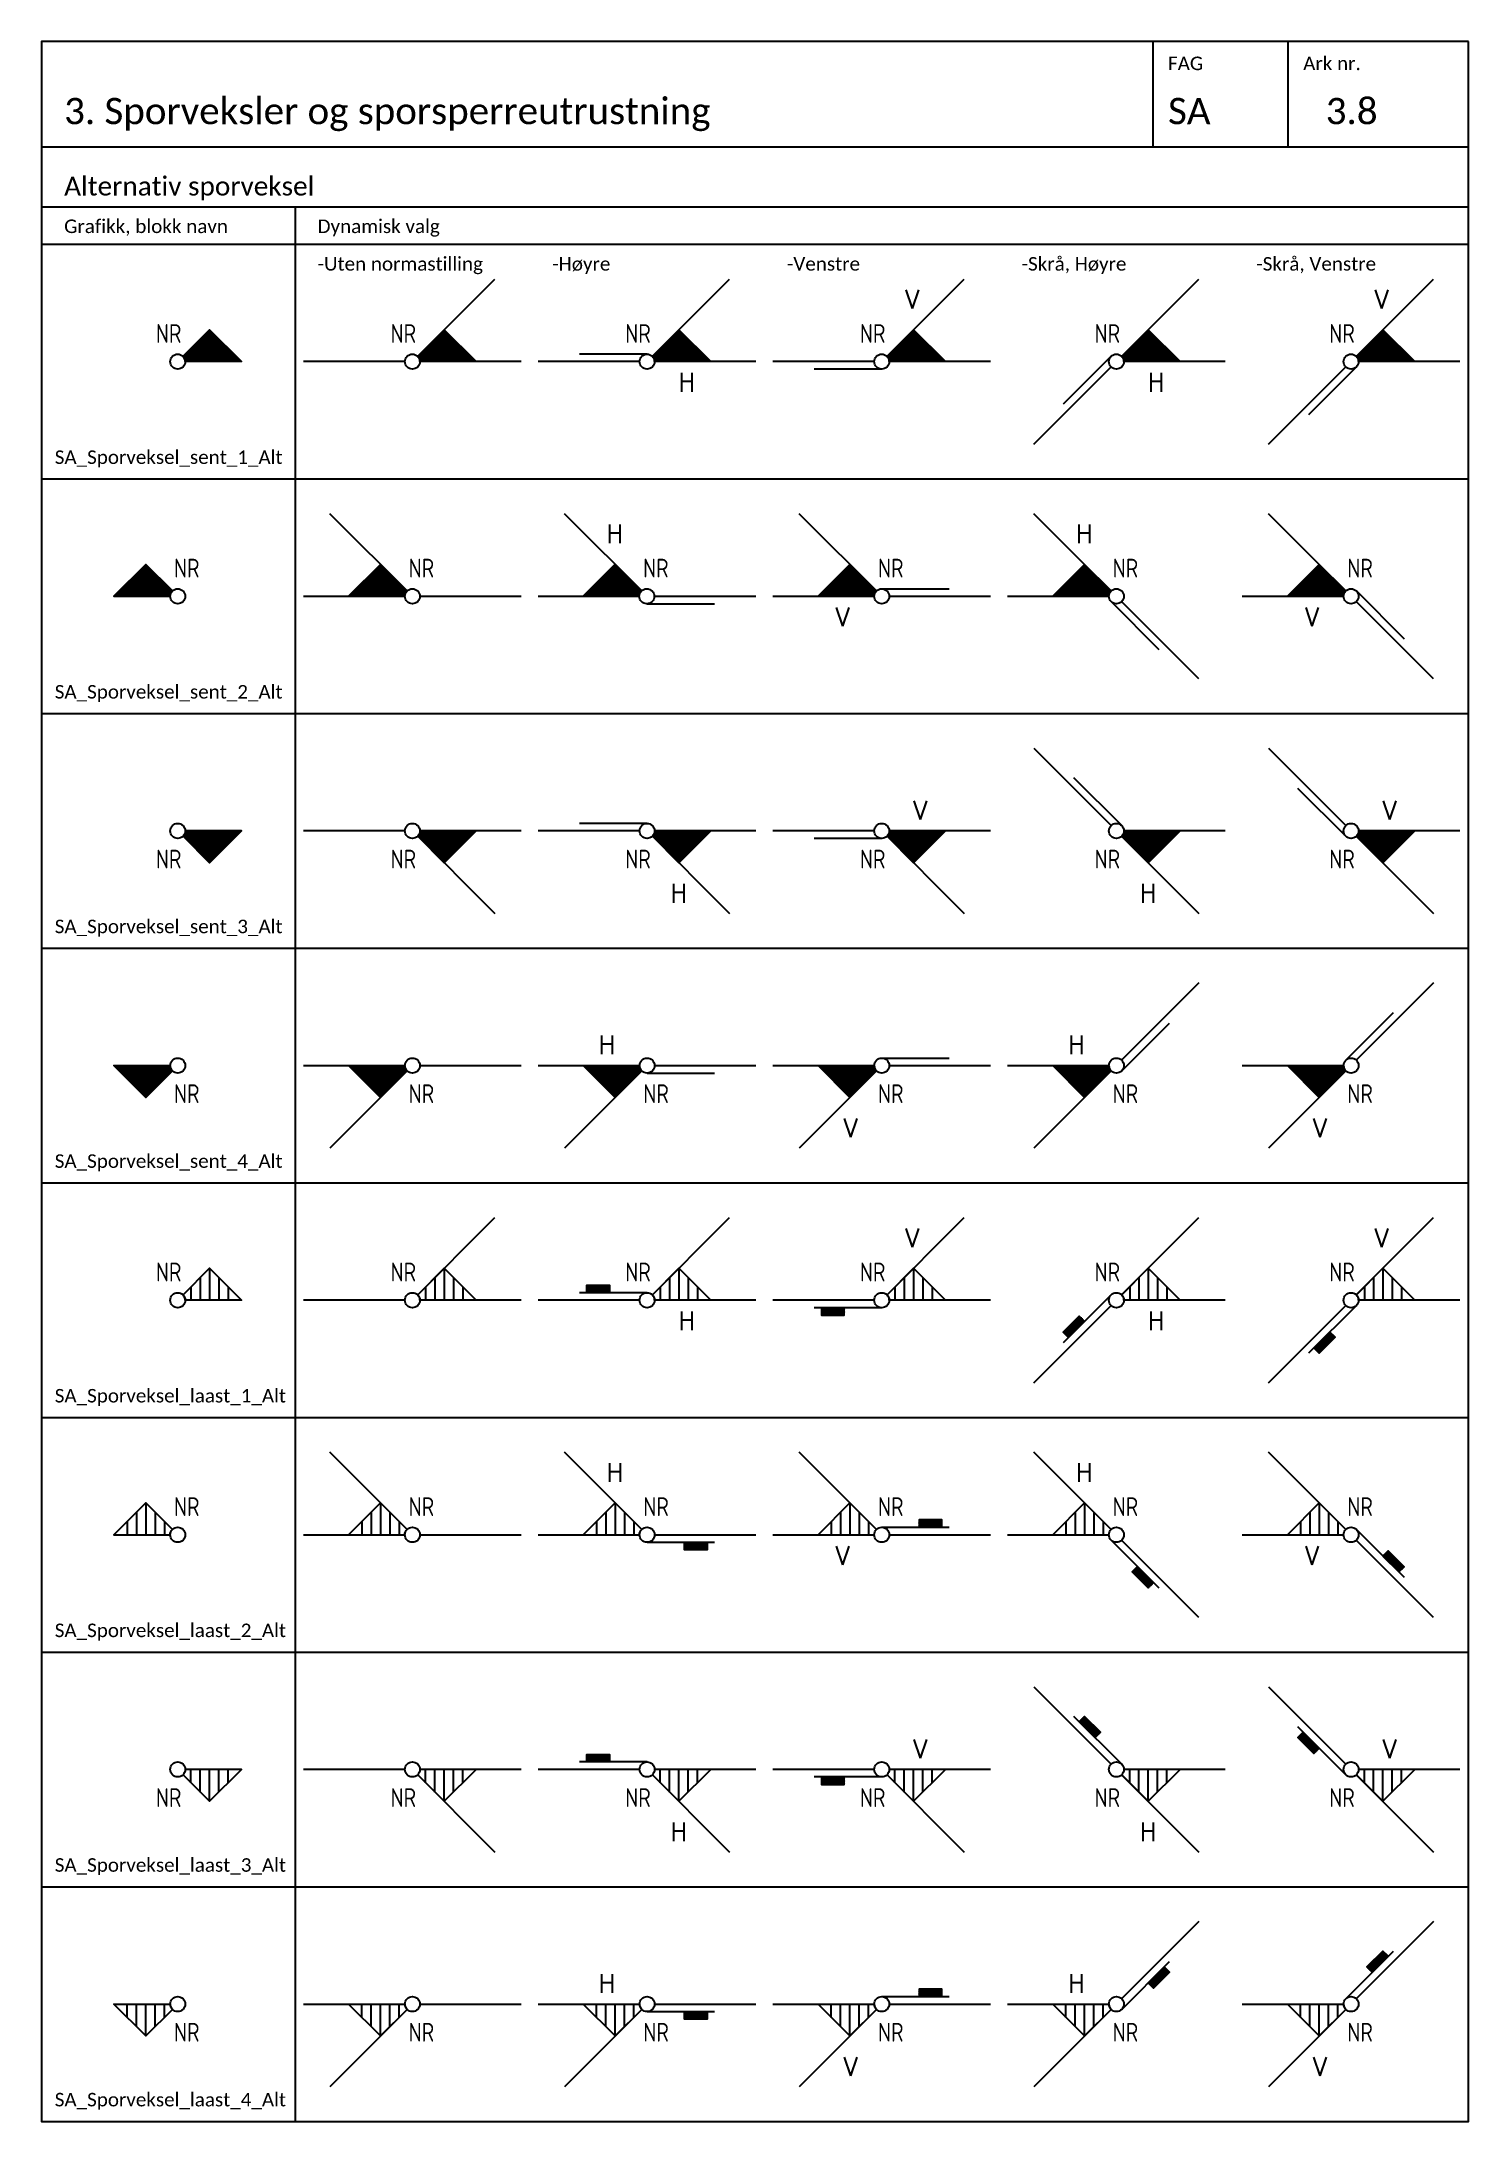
# Model space of a CAD drawing. Header units: millimetres. Extents: x -210 to 2500, y -2763 to 277.
# Drawn here: x 1470 to 1660, y -614 to -337 of the extents above; entities that cross this region are included whole.
import ezdxf
from ezdxf.enums import TextEntityAlignment as Align

# ---------------------------------------------------------------- set-up
doc = ezdxf.new("R2010")
doc.units = ezdxf.units.MM
for name, color, linetype in [('RAMME', 5, 'Continuous'), ('RAMME SYMBOLER', 4, 'Continuous'), ('RAMME TEKST', 7, 'Continuous'), ('SIG-SPOR enlinje', 5, 'Continuous'), ('SIG-Sporveksler', 2, 'Continuous'), ('SIG_ATT_Tekst25', 2, 'Continuous')]:
    doc.layers.add(name, color=color, linetype=linetype)
doc.layers.add('Wipeout', color=7, linetype='Continuous', true_color=0xfffefd)
doc.styles.add('Calibri', font='calibri.ttf')
doc.styles.add('ISOCP', font='isocp.shx', dxfattribs={"width": 0.9})

msp = doc.modelspace()

# ---------------------------------------------------------------- texts
at = {"layer": 'RAMME TEKST', "linetype": 'ByBlock', "style": 'Calibri'}
for s, height, p in [('FAG', 1.8, (1620, -340.8)), ('Ark nr.', 1.8, (1638, -340.8)), ('3. Sporveksler og sporsperreutrustning', 3.5, (1473, -348)), ('SA', 3.5, (1620, -348)), ('3.8', 3.5, (1641, -348)), ('Alternativ sporveksel', 2.5, (1473, -357.5)), ('Grafikk, blokk navn', 1.8, (1473, -362.5)), ('Dynamisk valg', 1.8, (1506.75, -362.5)), ('-Uten normastilling', 1.8, (1506.75, -367.5)), ('-Skrå, Høyre', 1.8, (1600.5, -367.5)), ('-Skrå, Venstre', 1.8, (1631.75, -367.5)), ('-Høyre', 1.8, (1538, -367.5)), ('-Venstre', 1.8, (1569.25, -367.5)), ('SA_Sporveksel_sent_1_Alt', 1.8, (1471.75, -393.25)), ('SA_Sporveksel_sent_2_Alt', 1.8, (1471.75, -424.5)), ('SA_Sporveksel_sent_3_Alt', 1.8, (1471.75, -455.75)), ('SA_Sporveksel_sent_4_Alt', 1.8, (1471.75, -487)), ('SA_Sporveksel_laast_1_Alt', 1.8, (1471.75, -518.25)), ('SA_Sporveksel_laast_2_Alt', 1.8, (1471.75, -549.5)), ('SA_Sporveksel_laast_3_Alt', 1.8, (1471.75, -580.75)), ('SA_Sporveksel_laast_4_Alt', 1.8, (1471.75, -612))]:
    msp.add_text(s, height=height, dxfattribs=at).set_placement(p)

# ---------------------------------------------------------------- blocks, each defined once
blk = doc.blocks.new('*U27')
at = {"linetype": 'ByBlock', "lineweight": -2}
h = blk.add_hatch(color=0, dxfattribs=at)
h.dxf.hatch_style = 1
edge = h.paths.add_edge_path()
edge.add_line((1, 0), (6, 0))
edge.add_line((6, 0), (6, 6))
edge.add_line((6, 6), (0.71, 0.71))
edge.add_arc((0, 0), 1, 0, 45, ccw=False)
at = {"color": 0, "linetype": 'ByBlock', "lineweight": -2}
for points in [[(1, 0), (6, 0), (6, 6), (0.71, 0.71, -0.198912), (1, 0)], [(1.1, 0.1), (5.9, 0.1), (5.9, 5.76), (0.85, 0.7, -0.151986)], [(1.18, 0.2), (5.8, 0.2), (5.8, 5.52), (0.98, 0.7, -0.113104)], [(1.26, 0.3), (5.7, 0.3), (5.7, 5.28), (1.11, 0.68, -0.080086)], [(1.34, 0.4), (5.6, 0.4), (5.6, 5.03), (1.23, 0.67, -0.051519)], [(1.41, 0.5), (5.5, 0.5), (5.5, 4.79), (1.35, 0.65, -0.026437)], [(1.48, 0.6), (5.4, 0.6), (5.4, 4.55), (1.47, 0.62, -0.004151)]]:
    blk.add_lwpolyline(points, format="xyb", close=True, dxfattribs=at)
for points in [[(1.69, 0.7), (5.3, 0.7), (5.3, 4.31)], [(1.93, 0.8), (5.2, 0.8), (5.2, 4.07)], [(2.17, 0.9), (5.1, 0.9), (5.1, 3.83)], [(2.41, 1), (5, 1), (5, 3.59)], [(2.66, 1.1), (4.9, 1.1), (4.9, 3.34)], [(2.9, 1.2), (4.8, 1.2), (4.8, 3.1)], [(3.14, 1.3), (4.7, 1.3), (4.7, 2.86)], [(3.38, 1.4), (4.6, 1.4), (4.6, 2.62)], [(3.62, 1.5), (4.5, 1.5), (4.5, 2.38)], [(3.86, 1.6), (4.4, 1.6), (4.4, 2.14)], [(4.1, 1.7), (4.3, 1.7), (4.3, 1.9)]]:
    blk.add_lwpolyline(points, close=True, dxfattribs=at)
blk = doc.blocks.new('*U316')
at = {"layer": 'SIG_ATT_Tekst25', "linetype": 'ByBlock', "lineweight": -2, "style": 'ISOCP', "width": 0.9}
blk.add_attdef('NR', text='', height=2.5, dxfattribs=at).set_placement((0.5, 2.5), align=Align.RIGHT)
blk.add_wipeout([(-1, 0), (-0.99, 0.13), (-0.97, 0.26), (-0.92, 0.38), (-0.87, 0.5), (-0.79, 0.61), (-0.71, 0.71), (-0.61, 0.79), (-0.5, 0.87), (-0.38, 0.92), (-0.26, 0.97), (-0.13, 0.99), (0, 1), (0.13, 0.99), (0.26, 0.97), (0.38, 0.92), (0.5, 0.87), (0.61, 0.79), (0.71, 0.71), (0.79, 0.61), (0.87, 0.5), (0.92, 0.38), (0.97, 0.26), (0.99, 0.13), (1, 0), (0.99, -0.13), (0.97, -0.26), (0.92, -0.38), (0.87, -0.5), (0.79, -0.61), (0.71, -0.71), (0.61, -0.79), (0.5, -0.87), (0.38, -0.92), (0.26, -0.97), (0.13, -0.99), (0, -1), (-0.13, -0.99), (-0.26, -0.97), (-0.38, -0.92), (-0.5, -0.87), (-0.61, -0.79), (-0.71, -0.71), (-0.79, -0.61), (-0.87, -0.5), (-0.92, -0.38), (-0.97, -0.26), (-0.99, -0.13)]).dxf.layer = 'Wipeout'
at = {"color": 0, "linetype": 'ByBlock', "lineweight": -2}
blk.add_circle((0, 0), 1, dxfattribs=at)
at = {"color": 0, "linetype": 'ByBlock', "lineweight": -2, "xscale": -1, "rotation": 225}
blk.add_blockref('*U27', (0, 0), dxfattribs=at)
blk = doc.blocks.new('*U317')
at = {"color": 0, "linetype": 'ByBlock', "lineweight": -2}
for p, q in [((4.61, -4), (4.61, -1.5)), ((4.61, -2.61), (6, -2.61)), ((6, -4), (6, -1.5))]:
    blk.add_line(p, q, dxfattribs=at)
at = {"layer": 'SIG_ATT_Tekst25', "linetype": 'ByBlock', "lineweight": -2, "style": 'ISOCP', "width": 0.9}
blk.add_attdef('NR', text='', height=2.5, dxfattribs=at).set_placement((0.5, 2.5), align=Align.RIGHT)
blk.add_wipeout([(-1, 0), (-0.99, 0.13), (-0.97, 0.26), (-0.92, 0.38), (-0.87, 0.5), (-0.79, 0.61), (-0.71, 0.71), (-0.61, 0.79), (-0.5, 0.87), (-0.38, 0.92), (-0.26, 0.97), (-0.13, 0.99), (0, 1), (0.13, 0.99), (0.26, 0.97), (0.38, 0.92), (0.5, 0.87), (0.61, 0.79), (0.71, 0.71), (0.79, 0.61), (0.87, 0.5), (0.92, 0.38), (0.97, 0.26), (0.99, 0.13), (1, 0), (0.99, -0.13), (0.97, -0.26), (0.92, -0.38), (0.87, -0.5), (0.79, -0.61), (0.71, -0.71), (0.61, -0.79), (0.5, -0.87), (0.38, -0.92), (0.26, -0.97), (0.13, -0.99), (0, -1), (-0.13, -0.99), (-0.26, -0.97), (-0.38, -0.92), (-0.5, -0.87), (-0.61, -0.79), (-0.71, -0.71), (-0.79, -0.61), (-0.87, -0.5), (-0.92, -0.38), (-0.97, -0.26), (-0.99, -0.13)]).dxf.layer = 'Wipeout'
at = {"color": 0, "linetype": 'ByBlock', "lineweight": -2}
blk.add_line((0, 1), (-9, 1), dxfattribs=at)
blk.add_circle((0, 0), 1, dxfattribs=at)
at = {"color": 0, "linetype": 'ByBlock', "lineweight": -2, "xscale": -1, "rotation": 225}
blk.add_blockref('*U27', (0, 0), dxfattribs=at)
blk = doc.blocks.new('*U318')
at = {"color": 0, "linetype": 'ByBlock', "lineweight": -2}
for q in [(3.27, 9.56), (4.94, 9.56)]:
    blk.add_line((4.11, 7.06), q, dxfattribs=at)
at = {"layer": 'SIG_ATT_Tekst25', "linetype": 'ByBlock', "lineweight": -2, "style": 'ISOCP', "width": 0.9}
blk.add_attdef('NR', text='', height=2.5, dxfattribs=at).set_placement((0.5, 2.5), align=Align.RIGHT)
blk.add_wipeout([(-1, 0), (-0.99, 0.13), (-0.97, 0.26), (-0.92, 0.38), (-0.87, 0.5), (-0.79, 0.61), (-0.71, 0.71), (-0.61, 0.79), (-0.5, 0.87), (-0.38, 0.92), (-0.26, 0.97), (-0.13, 0.99), (0, 1), (0.13, 0.99), (0.26, 0.97), (0.38, 0.92), (0.5, 0.87), (0.61, 0.79), (0.71, 0.71), (0.79, 0.61), (0.87, 0.5), (0.92, 0.38), (0.97, 0.26), (0.99, 0.13), (1, 0), (0.99, -0.13), (0.97, -0.26), (0.92, -0.38), (0.87, -0.5), (0.79, -0.61), (0.71, -0.71), (0.61, -0.79), (0.5, -0.87), (0.38, -0.92), (0.26, -0.97), (0.13, -0.99), (0, -1), (-0.13, -0.99), (-0.26, -0.97), (-0.38, -0.92), (-0.5, -0.87), (-0.61, -0.79), (-0.71, -0.71), (-0.79, -0.61), (-0.87, -0.5), (-0.92, -0.38), (-0.97, -0.26), (-0.99, -0.13)]).dxf.layer = 'Wipeout'
at = {"color": 0, "linetype": 'ByBlock', "lineweight": -2}
blk.add_line((0, -1), (-9, -1), dxfattribs=at)
blk.add_circle((0, 0), 1, dxfattribs=at)
at = {"color": 0, "linetype": 'ByBlock', "lineweight": -2, "xscale": -1, "rotation": 225}
blk.add_blockref('*U27', (0, 0), dxfattribs=at)
blk = doc.blocks.new('*U319')
at = {"color": 0, "linetype": 'ByBlock', "lineweight": -2}
for p, q in [((4.61, -4), (4.61, -1.5)), ((4.61, -2.61), (6, -2.61)), ((6, -4), (6, -1.5))]:
    blk.add_line(p, q, dxfattribs=at)
at = {"layer": 'SIG_ATT_Tekst25', "linetype": 'ByBlock', "lineweight": -2, "style": 'ISOCP', "width": 0.9}
blk.add_attdef('NR', text='', height=2.5, dxfattribs=at).set_placement((0.5, 2.5), align=Align.RIGHT)
blk.add_wipeout([(-1, 0), (-0.99, 0.13), (-0.97, 0.26), (-0.92, 0.38), (-0.87, 0.5), (-0.79, 0.61), (-0.71, 0.71), (-0.61, 0.79), (-0.5, 0.87), (-0.38, 0.92), (-0.26, 0.97), (-0.13, 0.99), (0, 1), (0.13, 0.99), (0.26, 0.97), (0.38, 0.92), (0.5, 0.87), (0.61, 0.79), (0.71, 0.71), (0.79, 0.61), (0.87, 0.5), (0.92, 0.38), (0.97, 0.26), (0.99, 0.13), (1, 0), (0.99, -0.13), (0.97, -0.26), (0.92, -0.38), (0.87, -0.5), (0.79, -0.61), (0.71, -0.71), (0.61, -0.79), (0.5, -0.87), (0.38, -0.92), (0.26, -0.97), (0.13, -0.99), (0, -1), (-0.13, -0.99), (-0.26, -0.97), (-0.38, -0.92), (-0.5, -0.87), (-0.61, -0.79), (-0.71, -0.71), (-0.79, -0.61), (-0.87, -0.5), (-0.92, -0.38), (-0.97, -0.26), (-0.99, -0.13)]).dxf.layer = 'Wipeout'
at = {"color": 0, "linetype": 'ByBlock', "lineweight": -2}
blk.add_line((-0.71, 0.71), (-7.07, -5.66), dxfattribs=at)
blk.add_circle((0, 0), 1, dxfattribs=at)
at = {"color": 0, "linetype": 'ByBlock', "lineweight": -2, "xscale": -1, "rotation": 225}
blk.add_blockref('*U27', (0, 0), dxfattribs=at)
blk = doc.blocks.new('*U315')
at = {"color": 0, "linetype": 'ByBlock', "lineweight": -2}
for q in [(3.27, 9.56), (4.94, 9.56)]:
    blk.add_line((4.11, 7.06), q, dxfattribs=at)
at = {"layer": 'SIG_ATT_Tekst25', "linetype": 'ByBlock', "lineweight": -2, "style": 'ISOCP', "width": 0.9}
blk.add_attdef('NR', text='', height=2.5, dxfattribs=at).set_placement((0.5, 2.5), align=Align.RIGHT)
blk.add_wipeout([(-1, 0), (-0.99, 0.13), (-0.97, 0.26), (-0.92, 0.38), (-0.87, 0.5), (-0.79, 0.61), (-0.71, 0.71), (-0.61, 0.79), (-0.5, 0.87), (-0.38, 0.92), (-0.26, 0.97), (-0.13, 0.99), (0, 1), (0.13, 0.99), (0.26, 0.97), (0.38, 0.92), (0.5, 0.87), (0.61, 0.79), (0.71, 0.71), (0.79, 0.61), (0.87, 0.5), (0.92, 0.38), (0.97, 0.26), (0.99, 0.13), (1, 0), (0.99, -0.13), (0.97, -0.26), (0.92, -0.38), (0.87, -0.5), (0.79, -0.61), (0.71, -0.71), (0.61, -0.79), (0.5, -0.87), (0.38, -0.92), (0.26, -0.97), (0.13, -0.99), (0, -1), (-0.13, -0.99), (-0.26, -0.97), (-0.38, -0.92), (-0.5, -0.87), (-0.61, -0.79), (-0.71, -0.71), (-0.79, -0.61), (-0.87, -0.5), (-0.92, -0.38), (-0.97, -0.26), (-0.99, -0.13)]).dxf.layer = 'Wipeout'
at = {"color": 0, "linetype": 'ByBlock', "lineweight": -2}
blk.add_line((0.71, -0.71), (-5.66, -7.07), dxfattribs=at)
blk.add_circle((0, 0), 1, dxfattribs=at)
at = {"color": 0, "linetype": 'ByBlock', "lineweight": -2, "xscale": -1, "rotation": 225}
blk.add_blockref('*U27', (0, 0), dxfattribs=at)
blk = doc.blocks.new('*U28')
at = {"linetype": 'ByBlock', "lineweight": -2}
h = blk.add_hatch(color=0, dxfattribs=at)
h.dxf.hatch_style = 1
edge = h.paths.add_edge_path()
edge.add_line((1, 0), (6, 0))
edge.add_line((6, 0), (6, 6))
edge.add_line((6, 6), (0.71, 0.71))
edge.add_arc((0, 0), 1, 0, 45, ccw=False)
at = {"color": 0, "linetype": 'ByBlock', "lineweight": -2}
for points in [[(1, 0), (6, 0), (6, 6), (0.71, 0.71, -0.198912), (1, 0)], [(1.1, 0.1), (5.9, 0.1), (5.9, 5.76), (0.85, 0.7, -0.151986)], [(1.18, 0.2), (5.8, 0.2), (5.8, 5.52), (0.98, 0.7, -0.113104)], [(1.26, 0.3), (5.7, 0.3), (5.7, 5.28), (1.11, 0.68, -0.080086)], [(1.34, 0.4), (5.6, 0.4), (5.6, 5.03), (1.23, 0.67, -0.051519)], [(1.41, 0.5), (5.5, 0.5), (5.5, 4.79), (1.35, 0.65, -0.026437)], [(1.48, 0.6), (5.4, 0.6), (5.4, 4.55), (1.47, 0.62, -0.004151)]]:
    blk.add_lwpolyline(points, format="xyb", close=True, dxfattribs=at)
for points in [[(1.69, 0.7), (5.3, 0.7), (5.3, 4.31)], [(1.93, 0.8), (5.2, 0.8), (5.2, 4.07)], [(2.17, 0.9), (5.1, 0.9), (5.1, 3.83)], [(2.41, 1), (5, 1), (5, 3.59)], [(2.66, 1.1), (4.9, 1.1), (4.9, 3.34)], [(2.9, 1.2), (4.8, 1.2), (4.8, 3.1)], [(3.14, 1.3), (4.7, 1.3), (4.7, 2.86)], [(3.38, 1.4), (4.6, 1.4), (4.6, 2.62)], [(3.62, 1.5), (4.5, 1.5), (4.5, 2.38)], [(3.86, 1.6), (4.4, 1.6), (4.4, 2.14)], [(4.1, 1.7), (4.3, 1.7), (4.3, 1.9)]]:
    blk.add_lwpolyline(points, close=True, dxfattribs=at)
blk = doc.blocks.new('*U324')
at = {"layer": 'SIG_ATT_Tekst25', "linetype": 'ByBlock', "lineweight": -2, "style": 'ISOCP', "width": 0.9}
blk.add_attdef('NR', (-0.5, 2.5), '', height=2.5, dxfattribs=at)
blk.add_wipeout([(-1, 0), (-0.99, 0.13), (-0.97, 0.26), (-0.92, 0.38), (-0.87, 0.5), (-0.79, 0.61), (-0.71, 0.71), (-0.61, 0.79), (-0.5, 0.87), (-0.38, 0.92), (-0.26, 0.97), (-0.13, 0.99), (0, 1), (0.13, 0.99), (0.26, 0.97), (0.38, 0.92), (0.5, 0.87), (0.61, 0.79), (0.71, 0.71), (0.79, 0.61), (0.87, 0.5), (0.92, 0.38), (0.97, 0.26), (0.99, 0.13), (1, 0), (0.99, -0.13), (0.97, -0.26), (0.92, -0.38), (0.87, -0.5), (0.79, -0.61), (0.71, -0.71), (0.61, -0.79), (0.5, -0.87), (0.38, -0.92), (0.26, -0.97), (0.13, -0.99), (0, -1), (-0.13, -0.99), (-0.26, -0.97), (-0.38, -0.92), (-0.5, -0.87), (-0.61, -0.79), (-0.71, -0.71), (-0.79, -0.61), (-0.87, -0.5), (-0.92, -0.38), (-0.97, -0.26), (-0.99, -0.13)]).dxf.layer = 'Wipeout'
at = {"color": 0, "linetype": 'ByBlock', "lineweight": -2}
blk.add_circle((0, 0), 1, dxfattribs=at)
at = {"color": 0, "linetype": 'ByBlock', "lineweight": -2, "rotation": 135}
blk.add_blockref('*U28', (0, 0), dxfattribs=at)
blk = doc.blocks.new('*U320')
at = {"color": 0, "linetype": 'ByBlock', "lineweight": -2}
for p, q in [((-4.94, 7.06), (-4.94, 9.56)), ((-4.94, 8.45), (-3.55, 8.45)), ((-3.55, 7.06), (-3.55, 9.56))]:
    blk.add_line(p, q, dxfattribs=at)
at = {"layer": 'SIG_ATT_Tekst25', "linetype": 'ByBlock', "lineweight": -2, "style": 'ISOCP', "width": 0.9}
blk.add_attdef('NR', (-0.5, 2.5), '', height=2.5, dxfattribs=at)
blk.add_wipeout([(-1, 0), (-0.99, 0.13), (-0.97, 0.26), (-0.92, 0.38), (-0.87, 0.5), (-0.79, 0.61), (-0.71, 0.71), (-0.61, 0.79), (-0.5, 0.87), (-0.38, 0.92), (-0.26, 0.97), (-0.13, 0.99), (0, 1), (0.13, 0.99), (0.26, 0.97), (0.38, 0.92), (0.5, 0.87), (0.61, 0.79), (0.71, 0.71), (0.79, 0.61), (0.87, 0.5), (0.92, 0.38), (0.97, 0.26), (0.99, 0.13), (1, 0), (0.99, -0.13), (0.97, -0.26), (0.92, -0.38), (0.87, -0.5), (0.79, -0.61), (0.71, -0.71), (0.61, -0.79), (0.5, -0.87), (0.38, -0.92), (0.26, -0.97), (0.13, -0.99), (0, -1), (-0.13, -0.99), (-0.26, -0.97), (-0.38, -0.92), (-0.5, -0.87), (-0.61, -0.79), (-0.71, -0.71), (-0.79, -0.61), (-0.87, -0.5), (-0.92, -0.38), (-0.97, -0.26), (-0.99, -0.13)]).dxf.layer = 'Wipeout'
at = {"color": 0, "linetype": 'ByBlock', "lineweight": -2}
blk.add_line((0, -1), (9, -1), dxfattribs=at)
blk.add_circle((0, 0), 1, dxfattribs=at)
at = {"color": 0, "linetype": 'ByBlock', "lineweight": -2, "rotation": 135}
blk.add_blockref('*U28', (0, 0), dxfattribs=at)
blk = doc.blocks.new('*U321')
at = {"color": 0, "linetype": 'ByBlock', "lineweight": -2}
for q in [(-6, -1.5), (-4.33, -1.5)]:
    blk.add_line((-5.17, -4), q, dxfattribs=at)
at = {"layer": 'SIG_ATT_Tekst25', "linetype": 'ByBlock', "lineweight": -2, "style": 'ISOCP', "width": 0.9}
blk.add_attdef('NR', (-0.5, 2.5), '', height=2.5, dxfattribs=at)
blk.add_wipeout([(-1, 0), (-0.99, 0.13), (-0.97, 0.26), (-0.92, 0.38), (-0.87, 0.5), (-0.79, 0.61), (-0.71, 0.71), (-0.61, 0.79), (-0.5, 0.87), (-0.38, 0.92), (-0.26, 0.97), (-0.13, 0.99), (0, 1), (0.13, 0.99), (0.26, 0.97), (0.38, 0.92), (0.5, 0.87), (0.61, 0.79), (0.71, 0.71), (0.79, 0.61), (0.87, 0.5), (0.92, 0.38), (0.97, 0.26), (0.99, 0.13), (1, 0), (0.99, -0.13), (0.97, -0.26), (0.92, -0.38), (0.87, -0.5), (0.79, -0.61), (0.71, -0.71), (0.61, -0.79), (0.5, -0.87), (0.38, -0.92), (0.26, -0.97), (0.13, -0.99), (0, -1), (-0.13, -0.99), (-0.26, -0.97), (-0.38, -0.92), (-0.5, -0.87), (-0.61, -0.79), (-0.71, -0.71), (-0.79, -0.61), (-0.87, -0.5), (-0.92, -0.38), (-0.97, -0.26), (-0.99, -0.13)]).dxf.layer = 'Wipeout'
at = {"color": 0, "linetype": 'ByBlock', "lineweight": -2}
blk.add_line((0, 1), (9, 1), dxfattribs=at)
blk.add_circle((0, 0), 1, dxfattribs=at)
at = {"color": 0, "linetype": 'ByBlock', "lineweight": -2, "rotation": 135}
blk.add_blockref('*U28', (0, 0), dxfattribs=at)
blk = doc.blocks.new('*U322')
at = {"color": 0, "linetype": 'ByBlock', "lineweight": -2}
for p, q in [((-4.94, 7.06), (-4.94, 9.56)), ((-4.94, 8.45), (-3.55, 8.45)), ((-3.55, 7.06), (-3.55, 9.56))]:
    blk.add_line(p, q, dxfattribs=at)
at = {"layer": 'SIG_ATT_Tekst25', "linetype": 'ByBlock', "lineweight": -2, "style": 'ISOCP', "width": 0.9}
blk.add_attdef('NR', (-0.5, 2.5), '', height=2.5, dxfattribs=at)
blk.add_wipeout([(-1, 0), (-0.99, 0.13), (-0.97, 0.26), (-0.92, 0.38), (-0.87, 0.5), (-0.79, 0.61), (-0.71, 0.71), (-0.61, 0.79), (-0.5, 0.87), (-0.38, 0.92), (-0.26, 0.97), (-0.13, 0.99), (0, 1), (0.13, 0.99), (0.26, 0.97), (0.38, 0.92), (0.5, 0.87), (0.61, 0.79), (0.71, 0.71), (0.79, 0.61), (0.87, 0.5), (0.92, 0.38), (0.97, 0.26), (0.99, 0.13), (1, 0), (0.99, -0.13), (0.97, -0.26), (0.92, -0.38), (0.87, -0.5), (0.79, -0.61), (0.71, -0.71), (0.61, -0.79), (0.5, -0.87), (0.38, -0.92), (0.26, -0.97), (0.13, -0.99), (0, -1), (-0.13, -0.99), (-0.26, -0.97), (-0.38, -0.92), (-0.5, -0.87), (-0.61, -0.79), (-0.71, -0.71), (-0.79, -0.61), (-0.87, -0.5), (-0.92, -0.38), (-0.97, -0.26), (-0.99, -0.13)]).dxf.layer = 'Wipeout'
at = {"color": 0, "linetype": 'ByBlock', "lineweight": -2}
blk.add_line((-0.71, -0.71), (5.66, -7.07), dxfattribs=at)
blk.add_circle((0, 0), 1, dxfattribs=at)
at = {"color": 0, "linetype": 'ByBlock', "lineweight": -2, "rotation": 135}
blk.add_blockref('*U28', (0, 0), dxfattribs=at)
blk = doc.blocks.new('*U323')
at = {"color": 0, "linetype": 'ByBlock', "lineweight": -2}
for q in [(-6, -1.5), (-4.33, -1.5)]:
    blk.add_line((-5.17, -4), q, dxfattribs=at)
at = {"layer": 'SIG_ATT_Tekst25', "linetype": 'ByBlock', "lineweight": -2, "style": 'ISOCP', "width": 0.9}
blk.add_attdef('NR', (-0.5, 2.5), '', height=2.5, dxfattribs=at)
blk.add_wipeout([(-1, 0), (-0.99, 0.13), (-0.97, 0.26), (-0.92, 0.38), (-0.87, 0.5), (-0.79, 0.61), (-0.71, 0.71), (-0.61, 0.79), (-0.5, 0.87), (-0.38, 0.92), (-0.26, 0.97), (-0.13, 0.99), (0, 1), (0.13, 0.99), (0.26, 0.97), (0.38, 0.92), (0.5, 0.87), (0.61, 0.79), (0.71, 0.71), (0.79, 0.61), (0.87, 0.5), (0.92, 0.38), (0.97, 0.26), (0.99, 0.13), (1, 0), (0.99, -0.13), (0.97, -0.26), (0.92, -0.38), (0.87, -0.5), (0.79, -0.61), (0.71, -0.71), (0.61, -0.79), (0.5, -0.87), (0.38, -0.92), (0.26, -0.97), (0.13, -0.99), (0, -1), (-0.13, -0.99), (-0.26, -0.97), (-0.38, -0.92), (-0.5, -0.87), (-0.61, -0.79), (-0.71, -0.71), (-0.79, -0.61), (-0.87, -0.5), (-0.92, -0.38), (-0.97, -0.26), (-0.99, -0.13)]).dxf.layer = 'Wipeout'
at = {"color": 0, "linetype": 'ByBlock', "lineweight": -2}
blk.add_line((0.71, 0.71), (7.07, -5.66), dxfattribs=at)
blk.add_circle((0, 0), 1, dxfattribs=at)
at = {"color": 0, "linetype": 'ByBlock', "lineweight": -2, "rotation": 135}
blk.add_blockref('*U28', (0, 0), dxfattribs=at)
blk = doc.blocks.new('*U29')
at = {"linetype": 'ByBlock', "lineweight": -2}
h = blk.add_hatch(color=0, dxfattribs=at)
h.dxf.hatch_style = 1
edge = h.paths.add_edge_path()
edge.add_line((1, 0), (6, 0))
edge.add_line((6, 0), (6, 6))
edge.add_line((6, 6), (0.71, 0.71))
edge.add_arc((0, 0), 1, 0, 45, ccw=False)
at = {"color": 0, "linetype": 'ByBlock', "lineweight": -2}
for points in [[(1, 0), (6, 0), (6, 6), (0.71, 0.71, -0.198912), (1, 0)], [(1.1, 0.1), (5.9, 0.1), (5.9, 5.76), (0.85, 0.7, -0.151986)], [(1.18, 0.2), (5.8, 0.2), (5.8, 5.52), (0.98, 0.7, -0.113104)], [(1.26, 0.3), (5.7, 0.3), (5.7, 5.28), (1.11, 0.68, -0.080086)], [(1.34, 0.4), (5.6, 0.4), (5.6, 5.03), (1.23, 0.67, -0.051519)], [(1.41, 0.5), (5.5, 0.5), (5.5, 4.79), (1.35, 0.65, -0.026437)], [(1.48, 0.6), (5.4, 0.6), (5.4, 4.55), (1.47, 0.62, -0.004151)]]:
    blk.add_lwpolyline(points, format="xyb", close=True, dxfattribs=at)
for points in [[(1.69, 0.7), (5.3, 0.7), (5.3, 4.31)], [(1.93, 0.8), (5.2, 0.8), (5.2, 4.07)], [(2.17, 0.9), (5.1, 0.9), (5.1, 3.83)], [(2.41, 1), (5, 1), (5, 3.59)], [(2.66, 1.1), (4.9, 1.1), (4.9, 3.34)], [(2.9, 1.2), (4.8, 1.2), (4.8, 3.1)], [(3.14, 1.3), (4.7, 1.3), (4.7, 2.86)], [(3.38, 1.4), (4.6, 1.4), (4.6, 2.62)], [(3.62, 1.5), (4.5, 1.5), (4.5, 2.38)], [(3.86, 1.6), (4.4, 1.6), (4.4, 2.14)], [(4.1, 1.7), (4.3, 1.7), (4.3, 1.9)]]:
    blk.add_lwpolyline(points, close=True, dxfattribs=at)
blk = doc.blocks.new('*U325')
at = {"layer": 'SIG_ATT_Tekst25', "linetype": 'ByBlock', "lineweight": -2, "style": 'ISOCP', "width": 0.9}
blk.add_attdef('NR', text='', height=2.5, dxfattribs=at).set_placement((0.5, -5), align=Align.RIGHT)
blk.add_wipeout([(-1, 0), (-0.99, 0.13), (-0.97, 0.26), (-0.92, 0.38), (-0.87, 0.5), (-0.79, 0.61), (-0.71, 0.71), (-0.61, 0.79), (-0.5, 0.87), (-0.38, 0.92), (-0.26, 0.97), (-0.13, 0.99), (0, 1), (0.13, 0.99), (0.26, 0.97), (0.38, 0.92), (0.5, 0.87), (0.61, 0.79), (0.71, 0.71), (0.79, 0.61), (0.87, 0.5), (0.92, 0.38), (0.97, 0.26), (0.99, 0.13), (1, 0), (0.99, -0.13), (0.97, -0.26), (0.92, -0.38), (0.87, -0.5), (0.79, -0.61), (0.71, -0.71), (0.61, -0.79), (0.5, -0.87), (0.38, -0.92), (0.26, -0.97), (0.13, -0.99), (0, -1), (-0.13, -0.99), (-0.26, -0.97), (-0.38, -0.92), (-0.5, -0.87), (-0.61, -0.79), (-0.71, -0.71), (-0.79, -0.61), (-0.87, -0.5), (-0.92, -0.38), (-0.97, -0.26), (-0.99, -0.13)]).dxf.layer = 'Wipeout'
at = {"color": 0, "linetype": 'ByBlock', "lineweight": -2}
blk.add_circle((0, 0), 1, dxfattribs=at)
at = {"color": 0, "linetype": 'ByBlock', "lineweight": -2, "rotation": 315}
blk.add_blockref('*U29', (0, 0), dxfattribs=at)
blk = doc.blocks.new('*U326')
at = {"color": 0, "linetype": 'ByBlock', "lineweight": -2}
for p, q in [((3.55, -9.56), (3.55, -7.06)), ((3.55, -8.17), (4.94, -8.17)), ((4.94, -9.56), (4.94, -7.06))]:
    blk.add_line(p, q, dxfattribs=at)
at = {"layer": 'SIG_ATT_Tekst25', "linetype": 'ByBlock', "lineweight": -2, "style": 'ISOCP', "width": 0.9}
blk.add_attdef('NR', text='', height=2.5, dxfattribs=at).set_placement((0.5, -5), align=Align.RIGHT)
blk.add_wipeout([(-1, 0), (-0.99, 0.13), (-0.97, 0.26), (-0.92, 0.38), (-0.87, 0.5), (-0.79, 0.61), (-0.71, 0.71), (-0.61, 0.79), (-0.5, 0.87), (-0.38, 0.92), (-0.26, 0.97), (-0.13, 0.99), (0, 1), (0.13, 0.99), (0.26, 0.97), (0.38, 0.92), (0.5, 0.87), (0.61, 0.79), (0.71, 0.71), (0.79, 0.61), (0.87, 0.5), (0.92, 0.38), (0.97, 0.26), (0.99, 0.13), (1, 0), (0.99, -0.13), (0.97, -0.26), (0.92, -0.38), (0.87, -0.5), (0.79, -0.61), (0.71, -0.71), (0.61, -0.79), (0.5, -0.87), (0.38, -0.92), (0.26, -0.97), (0.13, -0.99), (0, -1), (-0.13, -0.99), (-0.26, -0.97), (-0.38, -0.92), (-0.5, -0.87), (-0.61, -0.79), (-0.71, -0.71), (-0.79, -0.61), (-0.87, -0.5), (-0.92, -0.38), (-0.97, -0.26), (-0.99, -0.13)]).dxf.layer = 'Wipeout'
at = {"color": 0, "linetype": 'ByBlock', "lineweight": -2}
blk.add_line((0, 1), (-9, 1), dxfattribs=at)
blk.add_circle((0, 0), 1, dxfattribs=at)
at = {"color": 0, "linetype": 'ByBlock', "lineweight": -2, "rotation": 315}
blk.add_blockref('*U29', (0, 0), dxfattribs=at)
blk = doc.blocks.new('*U327')
at = {"color": 0, "linetype": 'ByBlock', "lineweight": -2}
for q in [(4.33, 4), (6, 4)]:
    blk.add_line((5.17, 1.5), q, dxfattribs=at)
at = {"layer": 'SIG_ATT_Tekst25', "linetype": 'ByBlock', "lineweight": -2, "style": 'ISOCP', "width": 0.9}
blk.add_attdef('NR', text='', height=2.5, dxfattribs=at).set_placement((0.5, -5), align=Align.RIGHT)
blk.add_wipeout([(-1, 0), (-0.99, 0.13), (-0.97, 0.26), (-0.92, 0.38), (-0.87, 0.5), (-0.79, 0.61), (-0.71, 0.71), (-0.61, 0.79), (-0.5, 0.87), (-0.38, 0.92), (-0.26, 0.97), (-0.13, 0.99), (0, 1), (0.13, 0.99), (0.26, 0.97), (0.38, 0.92), (0.5, 0.87), (0.61, 0.79), (0.71, 0.71), (0.79, 0.61), (0.87, 0.5), (0.92, 0.38), (0.97, 0.26), (0.99, 0.13), (1, 0), (0.99, -0.13), (0.97, -0.26), (0.92, -0.38), (0.87, -0.5), (0.79, -0.61), (0.71, -0.71), (0.61, -0.79), (0.5, -0.87), (0.38, -0.92), (0.26, -0.97), (0.13, -0.99), (0, -1), (-0.13, -0.99), (-0.26, -0.97), (-0.38, -0.92), (-0.5, -0.87), (-0.61, -0.79), (-0.71, -0.71), (-0.79, -0.61), (-0.87, -0.5), (-0.92, -0.38), (-0.97, -0.26), (-0.99, -0.13)]).dxf.layer = 'Wipeout'
at = {"color": 0, "linetype": 'ByBlock', "lineweight": -2}
blk.add_line((0, -1), (-9, -1), dxfattribs=at)
blk.add_circle((0, 0), 1, dxfattribs=at)
at = {"color": 0, "linetype": 'ByBlock', "lineweight": -2, "rotation": 315}
blk.add_blockref('*U29', (0, 0), dxfattribs=at)
blk = doc.blocks.new('*U328')
at = {"color": 0, "linetype": 'ByBlock', "lineweight": -2}
for p, q in [((3.55, -9.56), (3.55, -7.06)), ((3.55, -8.17), (4.94, -8.17)), ((4.94, -9.56), (4.94, -7.06))]:
    blk.add_line(p, q, dxfattribs=at)
at = {"layer": 'SIG_ATT_Tekst25', "linetype": 'ByBlock', "lineweight": -2, "style": 'ISOCP', "width": 0.9}
blk.add_attdef('NR', text='', height=2.5, dxfattribs=at).set_placement((0.5, -5), align=Align.RIGHT)
blk.add_wipeout([(-1, 0), (-0.99, 0.13), (-0.97, 0.26), (-0.92, 0.38), (-0.87, 0.5), (-0.79, 0.61), (-0.71, 0.71), (-0.61, 0.79), (-0.5, 0.87), (-0.38, 0.92), (-0.26, 0.97), (-0.13, 0.99), (0, 1), (0.13, 0.99), (0.26, 0.97), (0.38, 0.92), (0.5, 0.87), (0.61, 0.79), (0.71, 0.71), (0.79, 0.61), (0.87, 0.5), (0.92, 0.38), (0.97, 0.26), (0.99, 0.13), (1, 0), (0.99, -0.13), (0.97, -0.26), (0.92, -0.38), (0.87, -0.5), (0.79, -0.61), (0.71, -0.71), (0.61, -0.79), (0.5, -0.87), (0.38, -0.92), (0.26, -0.97), (0.13, -0.99), (0, -1), (-0.13, -0.99), (-0.26, -0.97), (-0.38, -0.92), (-0.5, -0.87), (-0.61, -0.79), (-0.71, -0.71), (-0.79, -0.61), (-0.87, -0.5), (-0.92, -0.38), (-0.97, -0.26), (-0.99, -0.13)]).dxf.layer = 'Wipeout'
at = {"color": 0, "linetype": 'ByBlock', "lineweight": -2}
blk.add_line((0.71, 0.71), (-5.66, 7.07), dxfattribs=at)
blk.add_circle((0, 0), 1, dxfattribs=at)
at = {"color": 0, "linetype": 'ByBlock', "lineweight": -2, "rotation": 315}
blk.add_blockref('*U29', (0, 0), dxfattribs=at)
blk = doc.blocks.new('*U329')
at = {"color": 0, "linetype": 'ByBlock', "lineweight": -2}
for q in [(4.33, 4), (6, 4)]:
    blk.add_line((5.17, 1.5), q, dxfattribs=at)
at = {"layer": 'SIG_ATT_Tekst25', "linetype": 'ByBlock', "lineweight": -2, "style": 'ISOCP', "width": 0.9}
blk.add_attdef('NR', text='', height=2.5, dxfattribs=at).set_placement((0.5, -5), align=Align.RIGHT)
blk.add_wipeout([(-1, 0), (-0.99, 0.13), (-0.97, 0.26), (-0.92, 0.38), (-0.87, 0.5), (-0.79, 0.61), (-0.71, 0.71), (-0.61, 0.79), (-0.5, 0.87), (-0.38, 0.92), (-0.26, 0.97), (-0.13, 0.99), (0, 1), (0.13, 0.99), (0.26, 0.97), (0.38, 0.92), (0.5, 0.87), (0.61, 0.79), (0.71, 0.71), (0.79, 0.61), (0.87, 0.5), (0.92, 0.38), (0.97, 0.26), (0.99, 0.13), (1, 0), (0.99, -0.13), (0.97, -0.26), (0.92, -0.38), (0.87, -0.5), (0.79, -0.61), (0.71, -0.71), (0.61, -0.79), (0.5, -0.87), (0.38, -0.92), (0.26, -0.97), (0.13, -0.99), (0, -1), (-0.13, -0.99), (-0.26, -0.97), (-0.38, -0.92), (-0.5, -0.87), (-0.61, -0.79), (-0.71, -0.71), (-0.79, -0.61), (-0.87, -0.5), (-0.92, -0.38), (-0.97, -0.26), (-0.99, -0.13)]).dxf.layer = 'Wipeout'
at = {"color": 0, "linetype": 'ByBlock', "lineweight": -2}
blk.add_line((-0.71, -0.71), (-7.07, 5.66), dxfattribs=at)
blk.add_circle((0, 0), 1, dxfattribs=at)
at = {"color": 0, "linetype": 'ByBlock', "lineweight": -2, "rotation": 315}
blk.add_blockref('*U29', (0, 0), dxfattribs=at)
blk = doc.blocks.new('*U30')
at = {"linetype": 'ByBlock', "lineweight": -2}
h = blk.add_hatch(color=0, dxfattribs=at)
h.dxf.hatch_style = 1
edge = h.paths.add_edge_path()
edge.add_line((1, 0), (6, 0))
edge.add_line((6, 0), (6, 6))
edge.add_line((6, 6), (0.71, 0.71))
edge.add_arc((0, 0), 1, 0, 45, ccw=False)
at = {"color": 0, "linetype": 'ByBlock', "lineweight": -2}
for points in [[(1, 0), (6, 0), (6, 6), (0.71, 0.71, -0.198912), (1, 0)], [(1.1, 0.1), (5.9, 0.1), (5.9, 5.76), (0.85, 0.7, -0.151986)], [(1.18, 0.2), (5.8, 0.2), (5.8, 5.52), (0.98, 0.7, -0.113104)], [(1.26, 0.3), (5.7, 0.3), (5.7, 5.28), (1.11, 0.68, -0.080086)], [(1.34, 0.4), (5.6, 0.4), (5.6, 5.03), (1.23, 0.67, -0.051519)], [(1.41, 0.5), (5.5, 0.5), (5.5, 4.79), (1.35, 0.65, -0.026437)], [(1.48, 0.6), (5.4, 0.6), (5.4, 4.55), (1.47, 0.62, -0.004151)]]:
    blk.add_lwpolyline(points, format="xyb", close=True, dxfattribs=at)
for points in [[(1.69, 0.7), (5.3, 0.7), (5.3, 4.31)], [(1.93, 0.8), (5.2, 0.8), (5.2, 4.07)], [(2.17, 0.9), (5.1, 0.9), (5.1, 3.83)], [(2.41, 1), (5, 1), (5, 3.59)], [(2.66, 1.1), (4.9, 1.1), (4.9, 3.34)], [(2.9, 1.2), (4.8, 1.2), (4.8, 3.1)], [(3.14, 1.3), (4.7, 1.3), (4.7, 2.86)], [(3.38, 1.4), (4.6, 1.4), (4.6, 2.62)], [(3.62, 1.5), (4.5, 1.5), (4.5, 2.38)], [(3.86, 1.6), (4.4, 1.6), (4.4, 2.14)], [(4.1, 1.7), (4.3, 1.7), (4.3, 1.9)]]:
    blk.add_lwpolyline(points, close=True, dxfattribs=at)
blk = doc.blocks.new('*U334')
at = {"layer": 'SIG_ATT_Tekst25', "linetype": 'ByBlock', "lineweight": -2, "style": 'ISOCP', "width": 0.9}
blk.add_attdef('NR', (-0.5, -5), '', height=2.5, dxfattribs=at)
blk.add_wipeout([(-1, 0), (-0.99, 0.13), (-0.97, 0.26), (-0.92, 0.38), (-0.87, 0.5), (-0.79, 0.61), (-0.71, 0.71), (-0.61, 0.79), (-0.5, 0.87), (-0.38, 0.92), (-0.26, 0.97), (-0.13, 0.99), (0, 1), (0.13, 0.99), (0.26, 0.97), (0.38, 0.92), (0.5, 0.87), (0.61, 0.79), (0.71, 0.71), (0.79, 0.61), (0.87, 0.5), (0.92, 0.38), (0.97, 0.26), (0.99, 0.13), (1, 0), (0.99, -0.13), (0.97, -0.26), (0.92, -0.38), (0.87, -0.5), (0.79, -0.61), (0.71, -0.71), (0.61, -0.79), (0.5, -0.87), (0.38, -0.92), (0.26, -0.97), (0.13, -0.99), (0, -1), (-0.13, -0.99), (-0.26, -0.97), (-0.38, -0.92), (-0.5, -0.87), (-0.61, -0.79), (-0.71, -0.71), (-0.79, -0.61), (-0.87, -0.5), (-0.92, -0.38), (-0.97, -0.26), (-0.99, -0.13)]).dxf.layer = 'Wipeout'
at = {"color": 0, "linetype": 'ByBlock', "lineweight": -2}
blk.add_circle((0, 0), 1, dxfattribs=at)
at = {"color": 0, "linetype": 'ByBlock', "lineweight": -2, "xscale": -1, "rotation": 45}
blk.add_blockref('*U30', (0, 0), dxfattribs=at)
blk = doc.blocks.new('*U330')
at = {"color": 0, "linetype": 'ByBlock', "lineweight": -2}
for p, q in [((-6, 1.5), (-6, 4)), ((-6, 2.89), (-4.61, 2.89)), ((-4.61, 1.5), (-4.61, 4))]:
    blk.add_line(p, q, dxfattribs=at)
at = {"layer": 'SIG_ATT_Tekst25', "linetype": 'ByBlock', "lineweight": -2, "style": 'ISOCP', "width": 0.9}
blk.add_attdef('NR', (-0.5, -5), '', height=2.5, dxfattribs=at)
blk.add_wipeout([(-1, 0), (-0.99, 0.13), (-0.97, 0.26), (-0.92, 0.38), (-0.87, 0.5), (-0.79, 0.61), (-0.71, 0.71), (-0.61, 0.79), (-0.5, 0.87), (-0.38, 0.92), (-0.26, 0.97), (-0.13, 0.99), (0, 1), (0.13, 0.99), (0.26, 0.97), (0.38, 0.92), (0.5, 0.87), (0.61, 0.79), (0.71, 0.71), (0.79, 0.61), (0.87, 0.5), (0.92, 0.38), (0.97, 0.26), (0.99, 0.13), (1, 0), (0.99, -0.13), (0.97, -0.26), (0.92, -0.38), (0.87, -0.5), (0.79, -0.61), (0.71, -0.71), (0.61, -0.79), (0.5, -0.87), (0.38, -0.92), (0.26, -0.97), (0.13, -0.99), (0, -1), (-0.13, -0.99), (-0.26, -0.97), (-0.38, -0.92), (-0.5, -0.87), (-0.61, -0.79), (-0.71, -0.71), (-0.79, -0.61), (-0.87, -0.5), (-0.92, -0.38), (-0.97, -0.26), (-0.99, -0.13)]).dxf.layer = 'Wipeout'
at = {"color": 0, "linetype": 'ByBlock', "lineweight": -2}
blk.add_line((0, -1), (9, -1), dxfattribs=at)
blk.add_circle((0, 0), 1, dxfattribs=at)
at = {"color": 0, "linetype": 'ByBlock', "lineweight": -2, "xscale": -1, "rotation": 45}
blk.add_blockref('*U30', (0, 0), dxfattribs=at)
blk = doc.blocks.new('*U331')
at = {"color": 0, "linetype": 'ByBlock', "lineweight": -2}
for q in [(-4.94, -7.06), (-3.27, -7.06)]:
    blk.add_line((-4.11, -9.56), q, dxfattribs=at)
at = {"layer": 'SIG_ATT_Tekst25', "linetype": 'ByBlock', "lineweight": -2, "style": 'ISOCP', "width": 0.9}
blk.add_attdef('NR', (-0.5, -5), '', height=2.5, dxfattribs=at)
blk.add_wipeout([(-1, 0), (-0.99, 0.13), (-0.97, 0.26), (-0.92, 0.38), (-0.87, 0.5), (-0.79, 0.61), (-0.71, 0.71), (-0.61, 0.79), (-0.5, 0.87), (-0.38, 0.92), (-0.26, 0.97), (-0.13, 0.99), (0, 1), (0.13, 0.99), (0.26, 0.97), (0.38, 0.92), (0.5, 0.87), (0.61, 0.79), (0.71, 0.71), (0.79, 0.61), (0.87, 0.5), (0.92, 0.38), (0.97, 0.26), (0.99, 0.13), (1, 0), (0.99, -0.13), (0.97, -0.26), (0.92, -0.38), (0.87, -0.5), (0.79, -0.61), (0.71, -0.71), (0.61, -0.79), (0.5, -0.87), (0.38, -0.92), (0.26, -0.97), (0.13, -0.99), (0, -1), (-0.13, -0.99), (-0.26, -0.97), (-0.38, -0.92), (-0.5, -0.87), (-0.61, -0.79), (-0.71, -0.71), (-0.79, -0.61), (-0.87, -0.5), (-0.92, -0.38), (-0.97, -0.26), (-0.99, -0.13)]).dxf.layer = 'Wipeout'
at = {"color": 0, "linetype": 'ByBlock', "lineweight": -2}
blk.add_line((0, 1), (9, 1), dxfattribs=at)
blk.add_circle((0, 0), 1, dxfattribs=at)
at = {"color": 0, "linetype": 'ByBlock', "lineweight": -2, "xscale": -1, "rotation": 45}
blk.add_blockref('*U30', (0, 0), dxfattribs=at)
blk = doc.blocks.new('*U332')
at = {"color": 0, "linetype": 'ByBlock', "lineweight": -2}
for p, q in [((-6, 1.5), (-6, 4)), ((-6, 2.89), (-4.61, 2.89)), ((-4.61, 1.5), (-4.61, 4))]:
    blk.add_line(p, q, dxfattribs=at)
at = {"layer": 'SIG_ATT_Tekst25', "linetype": 'ByBlock', "lineweight": -2, "style": 'ISOCP', "width": 0.9}
blk.add_attdef('NR', (-0.5, -5), '', height=2.5, dxfattribs=at)
blk.add_wipeout([(-1, 0), (-0.99, 0.13), (-0.97, 0.26), (-0.92, 0.38), (-0.87, 0.5), (-0.79, 0.61), (-0.71, 0.71), (-0.61, 0.79), (-0.5, 0.87), (-0.38, 0.92), (-0.26, 0.97), (-0.13, 0.99), (0, 1), (0.13, 0.99), (0.26, 0.97), (0.38, 0.92), (0.5, 0.87), (0.61, 0.79), (0.71, 0.71), (0.79, 0.61), (0.87, 0.5), (0.92, 0.38), (0.97, 0.26), (0.99, 0.13), (1, 0), (0.99, -0.13), (0.97, -0.26), (0.92, -0.38), (0.87, -0.5), (0.79, -0.61), (0.71, -0.71), (0.61, -0.79), (0.5, -0.87), (0.38, -0.92), (0.26, -0.97), (0.13, -0.99), (0, -1), (-0.13, -0.99), (-0.26, -0.97), (-0.38, -0.92), (-0.5, -0.87), (-0.61, -0.79), (-0.71, -0.71), (-0.79, -0.61), (-0.87, -0.5), (-0.92, -0.38), (-0.97, -0.26), (-0.99, -0.13)]).dxf.layer = 'Wipeout'
at = {"color": 0, "linetype": 'ByBlock', "lineweight": -2}
blk.add_line((0.71, -0.71), (7.07, 5.66), dxfattribs=at)
blk.add_circle((0, 0), 1, dxfattribs=at)
at = {"color": 0, "linetype": 'ByBlock', "lineweight": -2, "xscale": -1, "rotation": 45}
blk.add_blockref('*U30', (0, 0), dxfattribs=at)
blk = doc.blocks.new('*U333')
at = {"color": 0, "linetype": 'ByBlock', "lineweight": -2}
for q in [(-4.94, -7.06), (-3.27, -7.06)]:
    blk.add_line((-4.11, -9.56), q, dxfattribs=at)
at = {"layer": 'SIG_ATT_Tekst25', "linetype": 'ByBlock', "lineweight": -2, "style": 'ISOCP', "width": 0.9}
blk.add_attdef('NR', (-0.5, -5), '', height=2.5, dxfattribs=at)
blk.add_wipeout([(-1, 0), (-0.99, 0.13), (-0.97, 0.26), (-0.92, 0.38), (-0.87, 0.5), (-0.79, 0.61), (-0.71, 0.71), (-0.61, 0.79), (-0.5, 0.87), (-0.38, 0.92), (-0.26, 0.97), (-0.13, 0.99), (0, 1), (0.13, 0.99), (0.26, 0.97), (0.38, 0.92), (0.5, 0.87), (0.61, 0.79), (0.71, 0.71), (0.79, 0.61), (0.87, 0.5), (0.92, 0.38), (0.97, 0.26), (0.99, 0.13), (1, 0), (0.99, -0.13), (0.97, -0.26), (0.92, -0.38), (0.87, -0.5), (0.79, -0.61), (0.71, -0.71), (0.61, -0.79), (0.5, -0.87), (0.38, -0.92), (0.26, -0.97), (0.13, -0.99), (0, -1), (-0.13, -0.99), (-0.26, -0.97), (-0.38, -0.92), (-0.5, -0.87), (-0.61, -0.79), (-0.71, -0.71), (-0.79, -0.61), (-0.87, -0.5), (-0.92, -0.38), (-0.97, -0.26), (-0.99, -0.13)]).dxf.layer = 'Wipeout'
at = {"color": 0, "linetype": 'ByBlock', "lineweight": -2}
blk.add_line((-0.71, 0.71), (5.66, 7.07), dxfattribs=at)
blk.add_circle((0, 0), 1, dxfattribs=at)
at = {"color": 0, "linetype": 'ByBlock', "lineweight": -2, "xscale": -1, "rotation": 45}
blk.add_blockref('*U30', (0, 0), dxfattribs=at)
blk = doc.blocks.new('*U25')
at = {"color": 0, "linetype": 'ByBlock', "lineweight": -2}
blk.add_lwpolyline([(1, 0), (6, 0), (6, 6), (0.71, 0.71, -0.198912), (1, 0)], format="xyb", dxfattribs=at)
for points in [[(6, 0), (3, 3)], [(6, 1.75), (3.88, 3.88)], [(6, 3.5), (4.75, 4.75)], [(2.5, 0), (1.25, 1.25)], [(4.25, 0), (2.12, 2.12)]]:
    blk.add_lwpolyline(points, dxfattribs=at)
blk = doc.blocks.new('*U401')
at = {"layer": 'SIG_ATT_Tekst25', "linetype": 'ByBlock', "lineweight": -2, "style": 'ISOCP', "width": 0.9}
blk.add_attdef('NR', text='', height=2.5, dxfattribs=at).set_placement((0.5, 2.5), align=Align.RIGHT)
blk.add_wipeout([(-1, 0), (-0.99, 0.13), (-0.97, 0.26), (-0.92, 0.38), (-0.87, 0.5), (-0.79, 0.61), (-0.71, 0.71), (-0.61, 0.79), (-0.5, 0.87), (-0.38, 0.92), (-0.26, 0.97), (-0.13, 0.99), (0, 1), (0.13, 0.99), (0.26, 0.97), (0.38, 0.92), (0.5, 0.87), (0.61, 0.79), (0.71, 0.71), (0.79, 0.61), (0.87, 0.5), (0.92, 0.38), (0.97, 0.26), (0.99, 0.13), (1, 0), (0.99, -0.13), (0.97, -0.26), (0.92, -0.38), (0.87, -0.5), (0.79, -0.61), (0.71, -0.71), (0.61, -0.79), (0.5, -0.87), (0.38, -0.92), (0.26, -0.97), (0.13, -0.99), (0, -1), (-0.13, -0.99), (-0.26, -0.97), (-0.38, -0.92), (-0.5, -0.87), (-0.61, -0.79), (-0.71, -0.71), (-0.79, -0.61), (-0.87, -0.5), (-0.92, -0.38), (-0.97, -0.26), (-0.99, -0.13)]).dxf.layer = 'Wipeout'
at = {"color": 0, "linetype": 'ByBlock', "lineweight": -2}
blk.add_circle((0, 0), 1, dxfattribs=at)
at = {"color": 0, "linetype": 'ByBlock', "lineweight": -2, "xscale": -1, "rotation": 225}
blk.add_blockref('*U25', (0, 0), dxfattribs=at)
blk = doc.blocks.new('*U26')
at = {"color": 0, "linetype": 'ByBlock', "lineweight": -2}
for p, q in [((0.58, 0), (0, 1)), ((0.46, 0), (0, 0.8)), ((0.34, 0), (0, 0.6)), ((0.23, 0), (0, 0.4)), ((0.11, 0), (0, 0.2)), ((0.69, 0), (0.11, 1)), ((0.81, 0), (0.23, 1)), ((0.92, 0), (0.34, 1)), ((1.04, 0), (0.46, 1)), ((1.15, 0), (0.58, 1)), ((1.27, 0), (0.69, 1)), ((1.38, 0), (0.81, 1)), ((1.5, 0), (0.92, 1)), ((1.61, 0), (1.04, 1)), ((1.73, 0), (1.15, 1)), ((1.85, 0), (1.27, 1)), ((1.96, 0), (1.38, 1)), ((2.08, 0), (1.5, 1)), ((2.19, 0), (1.61, 1)), ((2.31, 0), (1.73, 1)), ((2.42, 0), (1.85, 1)), ((2.54, 0), (1.96, 1)), ((2.65, 0), (2.08, 1)), ((2.77, 0), (2.19, 1)), ((2.88, 0), (2.31, 1)), ((3, 0), (2.42, 1)), ((3, 0.2), (2.54, 1)), ((3, 0.4), (2.65, 1)), ((3, 0.6), (2.77, 1)), ((3, 0.8), (2.88, 1))]:
    blk.add_line(p, q, dxfattribs=at)
blk.add_lwpolyline([(3, 0), (0, 0), (0, 1), (3, 1)], close=True, dxfattribs=at)
blk = doc.blocks.new('*U400')
at = {"color": 0, "linetype": 'ByBlock', "lineweight": -2}
for p, q in [((4.61, -4), (4.61, -1.5)), ((4.61, -2.61), (6, -2.61)), ((6, -4), (6, -1.5))]:
    blk.add_line(p, q, dxfattribs=at)
blk.add_blockref('*U26', (-8, 1), dxfattribs=at)
at = {"layer": 'SIG_ATT_Tekst25', "linetype": 'ByBlock', "lineweight": -2, "style": 'ISOCP', "width": 0.9}
blk.add_attdef('NR', text='', height=2.5, dxfattribs=at).set_placement((0.5, 2.5), align=Align.RIGHT)
blk.add_wipeout([(-1, 0), (-0.99, 0.13), (-0.97, 0.26), (-0.92, 0.38), (-0.87, 0.5), (-0.79, 0.61), (-0.71, 0.71), (-0.61, 0.79), (-0.5, 0.87), (-0.38, 0.92), (-0.26, 0.97), (-0.13, 0.99), (0, 1), (0.13, 0.99), (0.26, 0.97), (0.38, 0.92), (0.5, 0.87), (0.61, 0.79), (0.71, 0.71), (0.79, 0.61), (0.87, 0.5), (0.92, 0.38), (0.97, 0.26), (0.99, 0.13), (1, 0), (0.99, -0.13), (0.97, -0.26), (0.92, -0.38), (0.87, -0.5), (0.79, -0.61), (0.71, -0.71), (0.61, -0.79), (0.5, -0.87), (0.38, -0.92), (0.26, -0.97), (0.13, -0.99), (0, -1), (-0.13, -0.99), (-0.26, -0.97), (-0.38, -0.92), (-0.5, -0.87), (-0.61, -0.79), (-0.71, -0.71), (-0.79, -0.61), (-0.87, -0.5), (-0.92, -0.38), (-0.97, -0.26), (-0.99, -0.13)]).dxf.layer = 'Wipeout'
at = {"color": 0, "linetype": 'ByBlock', "lineweight": -2}
blk.add_line((0, 1), (-9, 1), dxfattribs=at)
blk.add_circle((0, 0), 1, dxfattribs=at)
at = {"color": 0, "linetype": 'ByBlock', "lineweight": -2, "xscale": -1, "rotation": 225}
blk.add_blockref('*U25', (0, 0), dxfattribs=at)
blk = doc.blocks.new('*U399')
at = {"color": 0, "linetype": 'ByBlock', "lineweight": -2}
for q in [(3.27, 9.56), (4.94, 9.56)]:
    blk.add_line((4.11, 7.06), q, dxfattribs=at)
at = {"color": 0, "linetype": 'ByBlock', "lineweight": -2, "xscale": -1, "rotation": 180}
blk.add_blockref('*U26', (-8, -1), dxfattribs=at)
at = {"layer": 'SIG_ATT_Tekst25', "linetype": 'ByBlock', "lineweight": -2, "style": 'ISOCP', "width": 0.9}
blk.add_attdef('NR', text='', height=2.5, dxfattribs=at).set_placement((0.5, 2.5), align=Align.RIGHT)
blk.add_wipeout([(-1, 0), (-0.99, 0.13), (-0.97, 0.26), (-0.92, 0.38), (-0.87, 0.5), (-0.79, 0.61), (-0.71, 0.71), (-0.61, 0.79), (-0.5, 0.87), (-0.38, 0.92), (-0.26, 0.97), (-0.13, 0.99), (0, 1), (0.13, 0.99), (0.26, 0.97), (0.38, 0.92), (0.5, 0.87), (0.61, 0.79), (0.71, 0.71), (0.79, 0.61), (0.87, 0.5), (0.92, 0.38), (0.97, 0.26), (0.99, 0.13), (1, 0), (0.99, -0.13), (0.97, -0.26), (0.92, -0.38), (0.87, -0.5), (0.79, -0.61), (0.71, -0.71), (0.61, -0.79), (0.5, -0.87), (0.38, -0.92), (0.26, -0.97), (0.13, -0.99), (0, -1), (-0.13, -0.99), (-0.26, -0.97), (-0.38, -0.92), (-0.5, -0.87), (-0.61, -0.79), (-0.71, -0.71), (-0.79, -0.61), (-0.87, -0.5), (-0.92, -0.38), (-0.97, -0.26), (-0.99, -0.13)]).dxf.layer = 'Wipeout'
at = {"color": 0, "linetype": 'ByBlock', "lineweight": -2}
blk.add_line((0, -1), (-9, -1), dxfattribs=at)
blk.add_circle((0, 0), 1, dxfattribs=at)
at = {"color": 0, "linetype": 'ByBlock', "lineweight": -2, "xscale": -1, "rotation": 225}
blk.add_blockref('*U25', (0, 0), dxfattribs=at)
blk = doc.blocks.new('*U398')
at = {"color": 0, "linetype": 'ByBlock', "lineweight": -2}
for p, q in [((4.61, -4), (4.61, -1.5)), ((4.61, -2.61), (6, -2.61)), ((6, -4), (6, -1.5))]:
    blk.add_line(p, q, dxfattribs=at)
at = {"color": 0, "linetype": 'ByBlock', "lineweight": -2, "rotation": 45}
blk.add_blockref('*U26', (-6.36, -4.95), dxfattribs=at)
at = {"layer": 'SIG_ATT_Tekst25', "linetype": 'ByBlock', "lineweight": -2, "style": 'ISOCP', "width": 0.9}
blk.add_attdef('NR', text='', height=2.5, dxfattribs=at).set_placement((0.5, 2.5), align=Align.RIGHT)
blk.add_wipeout([(-1, 0), (-0.99, 0.13), (-0.97, 0.26), (-0.92, 0.38), (-0.87, 0.5), (-0.79, 0.61), (-0.71, 0.71), (-0.61, 0.79), (-0.5, 0.87), (-0.38, 0.92), (-0.26, 0.97), (-0.13, 0.99), (0, 1), (0.13, 0.99), (0.26, 0.97), (0.38, 0.92), (0.5, 0.87), (0.61, 0.79), (0.71, 0.71), (0.79, 0.61), (0.87, 0.5), (0.92, 0.38), (0.97, 0.26), (0.99, 0.13), (1, 0), (0.99, -0.13), (0.97, -0.26), (0.92, -0.38), (0.87, -0.5), (0.79, -0.61), (0.71, -0.71), (0.61, -0.79), (0.5, -0.87), (0.38, -0.92), (0.26, -0.97), (0.13, -0.99), (0, -1), (-0.13, -0.99), (-0.26, -0.97), (-0.38, -0.92), (-0.5, -0.87), (-0.61, -0.79), (-0.71, -0.71), (-0.79, -0.61), (-0.87, -0.5), (-0.92, -0.38), (-0.97, -0.26), (-0.99, -0.13)]).dxf.layer = 'Wipeout'
at = {"color": 0, "linetype": 'ByBlock', "lineweight": -2}
blk.add_line((-0.71, 0.71), (-7.07, -5.66), dxfattribs=at)
blk.add_circle((0, 0), 1, dxfattribs=at)
at = {"color": 0, "linetype": 'ByBlock', "lineweight": -2, "xscale": -1, "rotation": 225}
blk.add_blockref('*U25', (0, 0), dxfattribs=at)
blk = doc.blocks.new('*U397')
at = {"color": 0, "linetype": 'ByBlock', "lineweight": -2}
for q in [(3.27, 9.56), (4.94, 9.56)]:
    blk.add_line((4.11, 7.06), q, dxfattribs=at)
at = {"color": 0, "linetype": 'ByBlock', "lineweight": -2, "xscale": -1, "rotation": 225}
blk.add_blockref('*U26', (-4.95, -6.36), dxfattribs=at)
at = {"layer": 'SIG_ATT_Tekst25', "linetype": 'ByBlock', "lineweight": -2, "style": 'ISOCP', "width": 0.9}
blk.add_attdef('NR', text='', height=2.5, dxfattribs=at).set_placement((0.5, 2.5), align=Align.RIGHT)
blk.add_wipeout([(-1, 0), (-0.99, 0.13), (-0.97, 0.26), (-0.92, 0.38), (-0.87, 0.5), (-0.79, 0.61), (-0.71, 0.71), (-0.61, 0.79), (-0.5, 0.87), (-0.38, 0.92), (-0.26, 0.97), (-0.13, 0.99), (0, 1), (0.13, 0.99), (0.26, 0.97), (0.38, 0.92), (0.5, 0.87), (0.61, 0.79), (0.71, 0.71), (0.79, 0.61), (0.87, 0.5), (0.92, 0.38), (0.97, 0.26), (0.99, 0.13), (1, 0), (0.99, -0.13), (0.97, -0.26), (0.92, -0.38), (0.87, -0.5), (0.79, -0.61), (0.71, -0.71), (0.61, -0.79), (0.5, -0.87), (0.38, -0.92), (0.26, -0.97), (0.13, -0.99), (0, -1), (-0.13, -0.99), (-0.26, -0.97), (-0.38, -0.92), (-0.5, -0.87), (-0.61, -0.79), (-0.71, -0.71), (-0.79, -0.61), (-0.87, -0.5), (-0.92, -0.38), (-0.97, -0.26), (-0.99, -0.13)]).dxf.layer = 'Wipeout'
at = {"color": 0, "linetype": 'ByBlock', "lineweight": -2}
blk.add_line((0.71, -0.71), (-5.66, -7.07), dxfattribs=at)
blk.add_circle((0, 0), 1, dxfattribs=at)
at = {"color": 0, "linetype": 'ByBlock', "lineweight": -2, "xscale": -1, "rotation": 225}
blk.add_blockref('*U25', (0, 0), dxfattribs=at)
blk = doc.blocks.new('*U406')
at = {"layer": 'SIG_ATT_Tekst25', "linetype": 'ByBlock', "lineweight": -2, "style": 'ISOCP', "width": 0.9}
blk.add_attdef('NR', (-0.5, 2.5), '', height=2.5, dxfattribs=at)
blk.add_wipeout([(1, 0), (0.99, 0.13), (0.97, 0.26), (0.92, 0.38), (0.87, 0.5), (0.79, 0.61), (0.71, 0.71), (0.61, 0.79), (0.5, 0.87), (0.38, 0.92), (0.26, 0.97), (0.13, 0.99), (0, 1), (-0.13, 0.99), (-0.26, 0.97), (-0.38, 0.92), (-0.5, 0.87), (-0.61, 0.79), (-0.71, 0.71), (-0.79, 0.61), (-0.87, 0.5), (-0.92, 0.38), (-0.97, 0.26), (-0.99, 0.13), (-1, 0), (-0.99, -0.13), (-0.97, -0.26), (-0.92, -0.38), (-0.87, -0.5), (-0.79, -0.61), (-0.71, -0.71), (-0.61, -0.79), (-0.5, -0.87), (-0.38, -0.92), (-0.26, -0.97), (-0.13, -0.99), (0, -1), (0.13, -0.99), (0.26, -0.97), (0.38, -0.92), (0.5, -0.87), (0.61, -0.79), (0.71, -0.71), (0.79, -0.61), (0.87, -0.5), (0.92, -0.38), (0.97, -0.26), (0.99, -0.13)]).dxf.layer = 'Wipeout'
at = {"color": 0, "linetype": 'ByBlock', "lineweight": -2}
blk.add_circle((0, 0), 1, dxfattribs=at)
at = {"color": 0, "linetype": 'ByBlock', "lineweight": -2, "rotation": 135}
blk.add_blockref('*U25', (0, 0), dxfattribs=at)
blk = doc.blocks.new('*U405')
at = {"color": 0, "linetype": 'ByBlock', "lineweight": -2}
for p, q in [((-4.94, 7.06), (-4.94, 9.56)), ((-4.94, 8.45), (-3.55, 8.45)), ((-3.55, 7.06), (-3.55, 9.56))]:
    blk.add_line(p, q, dxfattribs=at)
at = {"color": 0, "linetype": 'ByBlock', "lineweight": -2, "rotation": 180}
blk.add_blockref('*U26', (8, -1), dxfattribs=at)
at = {"layer": 'SIG_ATT_Tekst25', "linetype": 'ByBlock', "lineweight": -2, "style": 'ISOCP', "width": 0.9}
blk.add_attdef('NR', (-0.5, 2.5), '', height=2.5, dxfattribs=at)
blk.add_wipeout([(1, 0), (0.99, 0.13), (0.97, 0.26), (0.92, 0.38), (0.87, 0.5), (0.79, 0.61), (0.71, 0.71), (0.61, 0.79), (0.5, 0.87), (0.38, 0.92), (0.26, 0.97), (0.13, 0.99), (0, 1), (-0.13, 0.99), (-0.26, 0.97), (-0.38, 0.92), (-0.5, 0.87), (-0.61, 0.79), (-0.71, 0.71), (-0.79, 0.61), (-0.87, 0.5), (-0.92, 0.38), (-0.97, 0.26), (-0.99, 0.13), (-1, 0), (-0.99, -0.13), (-0.97, -0.26), (-0.92, -0.38), (-0.87, -0.5), (-0.79, -0.61), (-0.71, -0.71), (-0.61, -0.79), (-0.5, -0.87), (-0.38, -0.92), (-0.26, -0.97), (-0.13, -0.99), (0, -1), (0.13, -0.99), (0.26, -0.97), (0.38, -0.92), (0.5, -0.87), (0.61, -0.79), (0.71, -0.71), (0.79, -0.61), (0.87, -0.5), (0.92, -0.38), (0.97, -0.26), (0.99, -0.13)]).dxf.layer = 'Wipeout'
at = {"color": 0, "linetype": 'ByBlock', "lineweight": -2}
blk.add_line((0, -1), (9, -1), dxfattribs=at)
blk.add_circle((0, 0), 1, dxfattribs=at)
at = {"color": 0, "linetype": 'ByBlock', "lineweight": -2, "rotation": 135}
blk.add_blockref('*U25', (0, 0), dxfattribs=at)
blk = doc.blocks.new('*U404')
at = {"color": 0, "linetype": 'ByBlock', "lineweight": -2}
for q in [(-6, -1.5), (-4.33, -1.5)]:
    blk.add_line((-5.17, -4), q, dxfattribs=at)
at = {"color": 0, "linetype": 'ByBlock', "lineweight": -2, "xscale": -1}
blk.add_blockref('*U26', (8, 1), dxfattribs=at)
at = {"layer": 'SIG_ATT_Tekst25', "linetype": 'ByBlock', "lineweight": -2, "style": 'ISOCP', "width": 0.9}
blk.add_attdef('NR', (-0.5, 2.5), '', height=2.5, dxfattribs=at)
blk.add_wipeout([(1, 0), (0.99, 0.13), (0.97, 0.26), (0.92, 0.38), (0.87, 0.5), (0.79, 0.61), (0.71, 0.71), (0.61, 0.79), (0.5, 0.87), (0.38, 0.92), (0.26, 0.97), (0.13, 0.99), (0, 1), (-0.13, 0.99), (-0.26, 0.97), (-0.38, 0.92), (-0.5, 0.87), (-0.61, 0.79), (-0.71, 0.71), (-0.79, 0.61), (-0.87, 0.5), (-0.92, 0.38), (-0.97, 0.26), (-0.99, 0.13), (-1, 0), (-0.99, -0.13), (-0.97, -0.26), (-0.92, -0.38), (-0.87, -0.5), (-0.79, -0.61), (-0.71, -0.71), (-0.61, -0.79), (-0.5, -0.87), (-0.38, -0.92), (-0.26, -0.97), (-0.13, -0.99), (0, -1), (0.13, -0.99), (0.26, -0.97), (0.38, -0.92), (0.5, -0.87), (0.61, -0.79), (0.71, -0.71), (0.79, -0.61), (0.87, -0.5), (0.92, -0.38), (0.97, -0.26), (0.99, -0.13)]).dxf.layer = 'Wipeout'
at = {"color": 0, "linetype": 'ByBlock', "lineweight": -2}
blk.add_line((0, 1), (9, 1), dxfattribs=at)
blk.add_circle((0, 0), 1, dxfattribs=at)
at = {"color": 0, "linetype": 'ByBlock', "lineweight": -2, "rotation": 135}
blk.add_blockref('*U25', (0, 0), dxfattribs=at)
blk = doc.blocks.new('*U403')
at = {"color": 0, "linetype": 'ByBlock', "lineweight": -2}
for p, q in [((-4.94, 7.06), (-4.94, 9.56)), ((-4.94, 8.45), (-3.55, 8.45)), ((-3.55, 7.06), (-3.55, 9.56))]:
    blk.add_line(p, q, dxfattribs=at)
at = {"color": 0, "linetype": 'ByBlock', "lineweight": -2, "rotation": 134.9999999999999}
blk.add_blockref('*U26', (4.95, -6.36), dxfattribs=at)
at = {"layer": 'SIG_ATT_Tekst25', "linetype": 'ByBlock', "lineweight": -2, "style": 'ISOCP', "width": 0.9}
blk.add_attdef('NR', (-0.5, 2.5), '', height=2.5, dxfattribs=at)
blk.add_wipeout([(1, 0), (0.99, 0.13), (0.97, 0.26), (0.92, 0.38), (0.87, 0.5), (0.79, 0.61), (0.71, 0.71), (0.61, 0.79), (0.5, 0.87), (0.38, 0.92), (0.26, 0.97), (0.13, 0.99), (0, 1), (-0.13, 0.99), (-0.26, 0.97), (-0.38, 0.92), (-0.5, 0.87), (-0.61, 0.79), (-0.71, 0.71), (-0.79, 0.61), (-0.87, 0.5), (-0.92, 0.38), (-0.97, 0.26), (-0.99, 0.13), (-1, 0), (-0.99, -0.13), (-0.97, -0.26), (-0.92, -0.38), (-0.87, -0.5), (-0.79, -0.61), (-0.71, -0.71), (-0.61, -0.79), (-0.5, -0.87), (-0.38, -0.92), (-0.26, -0.97), (-0.13, -0.99), (0, -1), (0.13, -0.99), (0.26, -0.97), (0.38, -0.92), (0.5, -0.87), (0.61, -0.79), (0.71, -0.71), (0.79, -0.61), (0.87, -0.5), (0.92, -0.38), (0.97, -0.26), (0.99, -0.13)]).dxf.layer = 'Wipeout'
at = {"color": 0, "linetype": 'ByBlock', "lineweight": -2}
blk.add_line((-0.71, -0.71), (5.66, -7.07), dxfattribs=at)
blk.add_circle((0, 0), 1, dxfattribs=at)
at = {"color": 0, "linetype": 'ByBlock', "lineweight": -2, "rotation": 135}
blk.add_blockref('*U25', (0, 0), dxfattribs=at)
blk = doc.blocks.new('*U402')
at = {"color": 0, "linetype": 'ByBlock', "lineweight": -2}
for q in [(-6, -1.5), (-4.33, -1.5)]:
    blk.add_line((-5.17, -4), q, dxfattribs=at)
at = {"color": 0, "linetype": 'ByBlock', "lineweight": -2, "xscale": -1, "rotation": 315}
blk.add_blockref('*U26', (6.36, -4.95), dxfattribs=at)
at = {"layer": 'SIG_ATT_Tekst25', "linetype": 'ByBlock', "lineweight": -2, "style": 'ISOCP', "width": 0.9}
blk.add_attdef('NR', (-0.5, 2.5), '', height=2.5, dxfattribs=at)
blk.add_wipeout([(1, 0), (0.99, 0.13), (0.97, 0.26), (0.92, 0.38), (0.87, 0.5), (0.79, 0.61), (0.71, 0.71), (0.61, 0.79), (0.5, 0.87), (0.38, 0.92), (0.26, 0.97), (0.13, 0.99), (0, 1), (-0.13, 0.99), (-0.26, 0.97), (-0.38, 0.92), (-0.5, 0.87), (-0.61, 0.79), (-0.71, 0.71), (-0.79, 0.61), (-0.87, 0.5), (-0.92, 0.38), (-0.97, 0.26), (-0.99, 0.13), (-1, 0), (-0.99, -0.13), (-0.97, -0.26), (-0.92, -0.38), (-0.87, -0.5), (-0.79, -0.61), (-0.71, -0.71), (-0.61, -0.79), (-0.5, -0.87), (-0.38, -0.92), (-0.26, -0.97), (-0.13, -0.99), (0, -1), (0.13, -0.99), (0.26, -0.97), (0.38, -0.92), (0.5, -0.87), (0.61, -0.79), (0.71, -0.71), (0.79, -0.61), (0.87, -0.5), (0.92, -0.38), (0.97, -0.26), (0.99, -0.13)]).dxf.layer = 'Wipeout'
at = {"color": 0, "linetype": 'ByBlock', "lineweight": -2}
blk.add_line((0.71, 0.71), (7.07, -5.66), dxfattribs=at)
blk.add_circle((0, 0), 1, dxfattribs=at)
at = {"color": 0, "linetype": 'ByBlock', "lineweight": -2, "rotation": 135}
blk.add_blockref('*U25', (0, 0), dxfattribs=at)
blk = doc.blocks.new('*U411')
at = {"layer": 'SIG_ATT_Tekst25', "linetype": 'ByBlock', "lineweight": -2, "style": 'ISOCP', "width": 0.9}
blk.add_attdef('NR', text='', height=2.5, dxfattribs=at).set_placement((0.5, -5), align=Align.RIGHT)
blk.add_wipeout([(-1, 0), (-0.99, -0.13), (-0.97, -0.26), (-0.92, -0.38), (-0.87, -0.5), (-0.79, -0.61), (-0.71, -0.71), (-0.61, -0.79), (-0.5, -0.87), (-0.38, -0.92), (-0.26, -0.97), (-0.13, -0.99), (0, -1), (0.13, -0.99), (0.26, -0.97), (0.38, -0.92), (0.5, -0.87), (0.61, -0.79), (0.71, -0.71), (0.79, -0.61), (0.87, -0.5), (0.92, -0.38), (0.97, -0.26), (0.99, -0.13), (1, 0), (0.99, 0.13), (0.97, 0.26), (0.92, 0.38), (0.87, 0.5), (0.79, 0.61), (0.71, 0.71), (0.61, 0.79), (0.5, 0.87), (0.38, 0.92), (0.26, 0.97), (0.13, 0.99), (0, 1), (-0.13, 0.99), (-0.26, 0.97), (-0.38, 0.92), (-0.5, 0.87), (-0.61, 0.79), (-0.71, 0.71), (-0.79, 0.61), (-0.87, 0.5), (-0.92, 0.38), (-0.97, 0.26), (-0.99, 0.13)]).dxf.layer = 'Wipeout'
at = {"color": 0, "linetype": 'ByBlock', "lineweight": -2}
blk.add_circle((0, 0), 1, dxfattribs=at)
at = {"color": 0, "linetype": 'ByBlock', "lineweight": -2, "rotation": 315}
blk.add_blockref('*U25', (0, 0), dxfattribs=at)
blk = doc.blocks.new('*U407')
at = {"color": 0, "linetype": 'ByBlock', "lineweight": -2}
for p, q in [((3.55, -9.56), (3.55, -7.06)), ((3.55, -8.17), (4.94, -8.17)), ((4.94, -9.56), (4.94, -7.06))]:
    blk.add_line(p, q, dxfattribs=at)
blk.add_blockref('*U26', (-8, 1), dxfattribs=at)
at = {"layer": 'SIG_ATT_Tekst25', "linetype": 'ByBlock', "lineweight": -2, "style": 'ISOCP', "width": 0.9}
blk.add_attdef('NR', text='', height=2.5, dxfattribs=at).set_placement((0.5, -5), align=Align.RIGHT)
blk.add_wipeout([(-1, 0), (-0.99, -0.13), (-0.97, -0.26), (-0.92, -0.38), (-0.87, -0.5), (-0.79, -0.61), (-0.71, -0.71), (-0.61, -0.79), (-0.5, -0.87), (-0.38, -0.92), (-0.26, -0.97), (-0.13, -0.99), (0, -1), (0.13, -0.99), (0.26, -0.97), (0.38, -0.92), (0.5, -0.87), (0.61, -0.79), (0.71, -0.71), (0.79, -0.61), (0.87, -0.5), (0.92, -0.38), (0.97, -0.26), (0.99, -0.13), (1, 0), (0.99, 0.13), (0.97, 0.26), (0.92, 0.38), (0.87, 0.5), (0.79, 0.61), (0.71, 0.71), (0.61, 0.79), (0.5, 0.87), (0.38, 0.92), (0.26, 0.97), (0.13, 0.99), (0, 1), (-0.13, 0.99), (-0.26, 0.97), (-0.38, 0.92), (-0.5, 0.87), (-0.61, 0.79), (-0.71, 0.71), (-0.79, 0.61), (-0.87, 0.5), (-0.92, 0.38), (-0.97, 0.26), (-0.99, 0.13)]).dxf.layer = 'Wipeout'
at = {"color": 0, "linetype": 'ByBlock', "lineweight": -2}
blk.add_line((0, 1), (-9, 1), dxfattribs=at)
blk.add_circle((0, 0), 1, dxfattribs=at)
at = {"color": 0, "linetype": 'ByBlock', "lineweight": -2, "rotation": 315}
blk.add_blockref('*U25', (0, 0), dxfattribs=at)
blk = doc.blocks.new('*U408')
at = {"color": 0, "linetype": 'ByBlock', "lineweight": -2}
for q in [(4.33, 4), (6, 4)]:
    blk.add_line((5.17, 1.5), q, dxfattribs=at)
at = {"color": 0, "linetype": 'ByBlock', "lineweight": -2, "xscale": -1, "rotation": 180}
blk.add_blockref('*U26', (-8, -1), dxfattribs=at)
at = {"layer": 'SIG_ATT_Tekst25', "linetype": 'ByBlock', "lineweight": -2, "style": 'ISOCP', "width": 0.9}
blk.add_attdef('NR', text='', height=2.5, dxfattribs=at).set_placement((0.5, -5), align=Align.RIGHT)
blk.add_wipeout([(-1, 0), (-0.99, -0.13), (-0.97, -0.26), (-0.92, -0.38), (-0.87, -0.5), (-0.79, -0.61), (-0.71, -0.71), (-0.61, -0.79), (-0.5, -0.87), (-0.38, -0.92), (-0.26, -0.97), (-0.13, -0.99), (0, -1), (0.13, -0.99), (0.26, -0.97), (0.38, -0.92), (0.5, -0.87), (0.61, -0.79), (0.71, -0.71), (0.79, -0.61), (0.87, -0.5), (0.92, -0.38), (0.97, -0.26), (0.99, -0.13), (1, 0), (0.99, 0.13), (0.97, 0.26), (0.92, 0.38), (0.87, 0.5), (0.79, 0.61), (0.71, 0.71), (0.61, 0.79), (0.5, 0.87), (0.38, 0.92), (0.26, 0.97), (0.13, 0.99), (0, 1), (-0.13, 0.99), (-0.26, 0.97), (-0.38, 0.92), (-0.5, 0.87), (-0.61, 0.79), (-0.71, 0.71), (-0.79, 0.61), (-0.87, 0.5), (-0.92, 0.38), (-0.97, 0.26), (-0.99, 0.13)]).dxf.layer = 'Wipeout'
at = {"color": 0, "linetype": 'ByBlock', "lineweight": -2}
blk.add_line((0, -1), (-9, -1), dxfattribs=at)
blk.add_circle((0, 0), 1, dxfattribs=at)
at = {"color": 0, "linetype": 'ByBlock', "lineweight": -2, "rotation": 315}
blk.add_blockref('*U25', (0, 0), dxfattribs=at)
blk = doc.blocks.new('*U409')
at = {"color": 0, "linetype": 'ByBlock', "lineweight": -2}
for p, q in [((3.55, -9.56), (3.55, -7.06)), ((3.55, -8.17), (4.94, -8.17)), ((4.94, -9.56), (4.94, -7.06))]:
    blk.add_line(p, q, dxfattribs=at)
at = {"color": 0, "linetype": 'ByBlock', "lineweight": -2, "rotation": 314.9999999999999}
blk.add_blockref('*U26', (-4.95, 6.36), dxfattribs=at)
at = {"layer": 'SIG_ATT_Tekst25', "linetype": 'ByBlock', "lineweight": -2, "style": 'ISOCP', "width": 0.9}
blk.add_attdef('NR', text='', height=2.5, dxfattribs=at).set_placement((0.5, -5), align=Align.RIGHT)
blk.add_wipeout([(-1, 0), (-0.99, -0.13), (-0.97, -0.26), (-0.92, -0.38), (-0.87, -0.5), (-0.79, -0.61), (-0.71, -0.71), (-0.61, -0.79), (-0.5, -0.87), (-0.38, -0.92), (-0.26, -0.97), (-0.13, -0.99), (0, -1), (0.13, -0.99), (0.26, -0.97), (0.38, -0.92), (0.5, -0.87), (0.61, -0.79), (0.71, -0.71), (0.79, -0.61), (0.87, -0.5), (0.92, -0.38), (0.97, -0.26), (0.99, -0.13), (1, 0), (0.99, 0.13), (0.97, 0.26), (0.92, 0.38), (0.87, 0.5), (0.79, 0.61), (0.71, 0.71), (0.61, 0.79), (0.5, 0.87), (0.38, 0.92), (0.26, 0.97), (0.13, 0.99), (0, 1), (-0.13, 0.99), (-0.26, 0.97), (-0.38, 0.92), (-0.5, 0.87), (-0.61, 0.79), (-0.71, 0.71), (-0.79, 0.61), (-0.87, 0.5), (-0.92, 0.38), (-0.97, 0.26), (-0.99, 0.13)]).dxf.layer = 'Wipeout'
at = {"color": 0, "linetype": 'ByBlock', "lineweight": -2}
blk.add_line((0.71, 0.71), (-5.66, 7.07), dxfattribs=at)
blk.add_circle((0, 0), 1, dxfattribs=at)
at = {"color": 0, "linetype": 'ByBlock', "lineweight": -2, "rotation": 315}
blk.add_blockref('*U25', (0, 0), dxfattribs=at)
blk = doc.blocks.new('*U410')
at = {"color": 0, "linetype": 'ByBlock', "lineweight": -2}
for q in [(4.33, 4), (6, 4)]:
    blk.add_line((5.17, 1.5), q, dxfattribs=at)
at = {"color": 0, "linetype": 'ByBlock', "lineweight": -2, "xscale": -1, "rotation": 134.9999999999999}
blk.add_blockref('*U26', (-6.36, 4.95), dxfattribs=at)
at = {"layer": 'SIG_ATT_Tekst25', "linetype": 'ByBlock', "lineweight": -2, "style": 'ISOCP', "width": 0.9}
blk.add_attdef('NR', text='', height=2.5, dxfattribs=at).set_placement((0.5, -5), align=Align.RIGHT)
blk.add_wipeout([(-1, 0), (-0.99, -0.13), (-0.97, -0.26), (-0.92, -0.38), (-0.87, -0.5), (-0.79, -0.61), (-0.71, -0.71), (-0.61, -0.79), (-0.5, -0.87), (-0.38, -0.92), (-0.26, -0.97), (-0.13, -0.99), (0, -1), (0.13, -0.99), (0.26, -0.97), (0.38, -0.92), (0.5, -0.87), (0.61, -0.79), (0.71, -0.71), (0.79, -0.61), (0.87, -0.5), (0.92, -0.38), (0.97, -0.26), (0.99, -0.13), (1, 0), (0.99, 0.13), (0.97, 0.26), (0.92, 0.38), (0.87, 0.5), (0.79, 0.61), (0.71, 0.71), (0.61, 0.79), (0.5, 0.87), (0.38, 0.92), (0.26, 0.97), (0.13, 0.99), (0, 1), (-0.13, 0.99), (-0.26, 0.97), (-0.38, 0.92), (-0.5, 0.87), (-0.61, 0.79), (-0.71, 0.71), (-0.79, 0.61), (-0.87, 0.5), (-0.92, 0.38), (-0.97, 0.26), (-0.99, 0.13)]).dxf.layer = 'Wipeout'
at = {"color": 0, "linetype": 'ByBlock', "lineweight": -2}
blk.add_line((-0.71, -0.71), (-7.07, 5.66), dxfattribs=at)
blk.add_circle((0, 0), 1, dxfattribs=at)
at = {"color": 0, "linetype": 'ByBlock', "lineweight": -2, "rotation": 315}
blk.add_blockref('*U25', (0, 0), dxfattribs=at)
blk = doc.blocks.new('*U416')
at = {"layer": 'SIG_ATT_Tekst25', "linetype": 'ByBlock', "lineweight": -2, "style": 'ISOCP', "width": 0.9}
blk.add_attdef('NR', (-0.5, -5), '', height=2.5, dxfattribs=at)
blk.add_wipeout([(1, 0), (0.99, -0.13), (0.97, -0.26), (0.92, -0.38), (0.87, -0.5), (0.79, -0.61), (0.71, -0.71), (0.61, -0.79), (0.5, -0.87), (0.38, -0.92), (0.26, -0.97), (0.13, -0.99), (0, -1), (-0.13, -0.99), (-0.26, -0.97), (-0.38, -0.92), (-0.5, -0.87), (-0.61, -0.79), (-0.71, -0.71), (-0.79, -0.61), (-0.87, -0.5), (-0.92, -0.38), (-0.97, -0.26), (-0.99, -0.13), (-1, 0), (-0.99, 0.13), (-0.97, 0.26), (-0.92, 0.38), (-0.87, 0.5), (-0.79, 0.61), (-0.71, 0.71), (-0.61, 0.79), (-0.5, 0.87), (-0.38, 0.92), (-0.26, 0.97), (-0.13, 0.99), (0, 1), (0.13, 0.99), (0.26, 0.97), (0.38, 0.92), (0.5, 0.87), (0.61, 0.79), (0.71, 0.71), (0.79, 0.61), (0.87, 0.5), (0.92, 0.38), (0.97, 0.26), (0.99, 0.13)]).dxf.layer = 'Wipeout'
at = {"color": 0, "linetype": 'ByBlock', "lineweight": -2}
blk.add_circle((0, 0), 1, dxfattribs=at)
at = {"color": 0, "linetype": 'ByBlock', "lineweight": -2, "xscale": -1, "rotation": 45}
blk.add_blockref('*U25', (0, 0), dxfattribs=at)
blk = doc.blocks.new('*U415')
at = {"color": 0, "linetype": 'ByBlock', "lineweight": -2}
for p, q in [((-6, 1.5), (-6, 4)), ((-6, 2.89), (-4.61, 2.89)), ((-4.61, 1.5), (-4.61, 4))]:
    blk.add_line(p, q, dxfattribs=at)
at = {"color": 0, "linetype": 'ByBlock', "lineweight": -2, "rotation": 180}
blk.add_blockref('*U26', (8, -1), dxfattribs=at)
at = {"layer": 'SIG_ATT_Tekst25', "linetype": 'ByBlock', "lineweight": -2, "style": 'ISOCP', "width": 0.9}
blk.add_attdef('NR', (-0.5, -5), '', height=2.5, dxfattribs=at)
blk.add_wipeout([(1, 0), (0.99, -0.13), (0.97, -0.26), (0.92, -0.38), (0.87, -0.5), (0.79, -0.61), (0.71, -0.71), (0.61, -0.79), (0.5, -0.87), (0.38, -0.92), (0.26, -0.97), (0.13, -0.99), (0, -1), (-0.13, -0.99), (-0.26, -0.97), (-0.38, -0.92), (-0.5, -0.87), (-0.61, -0.79), (-0.71, -0.71), (-0.79, -0.61), (-0.87, -0.5), (-0.92, -0.38), (-0.97, -0.26), (-0.99, -0.13), (-1, 0), (-0.99, 0.13), (-0.97, 0.26), (-0.92, 0.38), (-0.87, 0.5), (-0.79, 0.61), (-0.71, 0.71), (-0.61, 0.79), (-0.5, 0.87), (-0.38, 0.92), (-0.26, 0.97), (-0.13, 0.99), (0, 1), (0.13, 0.99), (0.26, 0.97), (0.38, 0.92), (0.5, 0.87), (0.61, 0.79), (0.71, 0.71), (0.79, 0.61), (0.87, 0.5), (0.92, 0.38), (0.97, 0.26), (0.99, 0.13)]).dxf.layer = 'Wipeout'
at = {"color": 0, "linetype": 'ByBlock', "lineweight": -2}
blk.add_line((0, -1), (9, -1), dxfattribs=at)
blk.add_circle((0, 0), 1, dxfattribs=at)
at = {"color": 0, "linetype": 'ByBlock', "lineweight": -2, "xscale": -1, "rotation": 45}
blk.add_blockref('*U25', (0, 0), dxfattribs=at)
blk = doc.blocks.new('*U414')
at = {"color": 0, "linetype": 'ByBlock', "lineweight": -2}
for q in [(-4.94, -7.06), (-3.27, -7.06)]:
    blk.add_line((-4.11, -9.56), q, dxfattribs=at)
at = {"color": 0, "linetype": 'ByBlock', "lineweight": -2, "xscale": -1}
blk.add_blockref('*U26', (8, 1), dxfattribs=at)
at = {"layer": 'SIG_ATT_Tekst25', "linetype": 'ByBlock', "lineweight": -2, "style": 'ISOCP', "width": 0.9}
blk.add_attdef('NR', (-0.5, -5), '', height=2.5, dxfattribs=at)
blk.add_wipeout([(1, 0), (0.99, -0.13), (0.97, -0.26), (0.92, -0.38), (0.87, -0.5), (0.79, -0.61), (0.71, -0.71), (0.61, -0.79), (0.5, -0.87), (0.38, -0.92), (0.26, -0.97), (0.13, -0.99), (0, -1), (-0.13, -0.99), (-0.26, -0.97), (-0.38, -0.92), (-0.5, -0.87), (-0.61, -0.79), (-0.71, -0.71), (-0.79, -0.61), (-0.87, -0.5), (-0.92, -0.38), (-0.97, -0.26), (-0.99, -0.13), (-1, 0), (-0.99, 0.13), (-0.97, 0.26), (-0.92, 0.38), (-0.87, 0.5), (-0.79, 0.61), (-0.71, 0.71), (-0.61, 0.79), (-0.5, 0.87), (-0.38, 0.92), (-0.26, 0.97), (-0.13, 0.99), (0, 1), (0.13, 0.99), (0.26, 0.97), (0.38, 0.92), (0.5, 0.87), (0.61, 0.79), (0.71, 0.71), (0.79, 0.61), (0.87, 0.5), (0.92, 0.38), (0.97, 0.26), (0.99, 0.13)]).dxf.layer = 'Wipeout'
at = {"color": 0, "linetype": 'ByBlock', "lineweight": -2}
blk.add_line((0, 1), (9, 1), dxfattribs=at)
blk.add_circle((0, 0), 1, dxfattribs=at)
at = {"color": 0, "linetype": 'ByBlock', "lineweight": -2, "xscale": -1, "rotation": 45}
blk.add_blockref('*U25', (0, 0), dxfattribs=at)
blk = doc.blocks.new('*U413')
at = {"color": 0, "linetype": 'ByBlock', "lineweight": -2}
for p, q in [((-6, 1.5), (-6, 4)), ((-6, 2.89), (-4.61, 2.89)), ((-4.61, 1.5), (-4.61, 4))]:
    blk.add_line(p, q, dxfattribs=at)
at = {"color": 0, "linetype": 'ByBlock', "lineweight": -2, "rotation": 224.9999999999999}
blk.add_blockref('*U26', (6.36, 4.95), dxfattribs=at)
at = {"layer": 'SIG_ATT_Tekst25', "linetype": 'ByBlock', "lineweight": -2, "style": 'ISOCP', "width": 0.9}
blk.add_attdef('NR', (-0.5, -5), '', height=2.5, dxfattribs=at)
blk.add_wipeout([(1, 0), (0.99, -0.13), (0.97, -0.26), (0.92, -0.38), (0.87, -0.5), (0.79, -0.61), (0.71, -0.71), (0.61, -0.79), (0.5, -0.87), (0.38, -0.92), (0.26, -0.97), (0.13, -0.99), (0, -1), (-0.13, -0.99), (-0.26, -0.97), (-0.38, -0.92), (-0.5, -0.87), (-0.61, -0.79), (-0.71, -0.71), (-0.79, -0.61), (-0.87, -0.5), (-0.92, -0.38), (-0.97, -0.26), (-0.99, -0.13), (-1, 0), (-0.99, 0.13), (-0.97, 0.26), (-0.92, 0.38), (-0.87, 0.5), (-0.79, 0.61), (-0.71, 0.71), (-0.61, 0.79), (-0.5, 0.87), (-0.38, 0.92), (-0.26, 0.97), (-0.13, 0.99), (0, 1), (0.13, 0.99), (0.26, 0.97), (0.38, 0.92), (0.5, 0.87), (0.61, 0.79), (0.71, 0.71), (0.79, 0.61), (0.87, 0.5), (0.92, 0.38), (0.97, 0.26), (0.99, 0.13)]).dxf.layer = 'Wipeout'
at = {"color": 0, "linetype": 'ByBlock', "lineweight": -2}
blk.add_line((0.71, -0.71), (7.07, 5.66), dxfattribs=at)
blk.add_circle((0, 0), 1, dxfattribs=at)
at = {"color": 0, "linetype": 'ByBlock', "lineweight": -2, "xscale": -1, "rotation": 45}
blk.add_blockref('*U25', (0, 0), dxfattribs=at)
blk = doc.blocks.new('*U412')
at = {"color": 0, "linetype": 'ByBlock', "lineweight": -2}
for q in [(-4.94, -7.06), (-3.27, -7.06)]:
    blk.add_line((-4.11, -9.56), q, dxfattribs=at)
at = {"color": 0, "linetype": 'ByBlock', "lineweight": -2, "xscale": -1, "rotation": 44.99999999999984}
blk.add_blockref('*U26', (4.95, 6.36), dxfattribs=at)
at = {"layer": 'SIG_ATT_Tekst25', "linetype": 'ByBlock', "lineweight": -2, "style": 'ISOCP', "width": 0.9}
blk.add_attdef('NR', (-0.5, -5), '', height=2.5, dxfattribs=at)
blk.add_wipeout([(1, 0), (0.99, -0.13), (0.97, -0.26), (0.92, -0.38), (0.87, -0.5), (0.79, -0.61), (0.71, -0.71), (0.61, -0.79), (0.5, -0.87), (0.38, -0.92), (0.26, -0.97), (0.13, -0.99), (0, -1), (-0.13, -0.99), (-0.26, -0.97), (-0.38, -0.92), (-0.5, -0.87), (-0.61, -0.79), (-0.71, -0.71), (-0.79, -0.61), (-0.87, -0.5), (-0.92, -0.38), (-0.97, -0.26), (-0.99, -0.13), (-1, 0), (-0.99, 0.13), (-0.97, 0.26), (-0.92, 0.38), (-0.87, 0.5), (-0.79, 0.61), (-0.71, 0.71), (-0.61, 0.79), (-0.5, 0.87), (-0.38, 0.92), (-0.26, 0.97), (-0.13, 0.99), (0, 1), (0.13, 0.99), (0.26, 0.97), (0.38, 0.92), (0.5, 0.87), (0.61, 0.79), (0.71, 0.71), (0.79, 0.61), (0.87, 0.5), (0.92, 0.38), (0.97, 0.26), (0.99, 0.13)]).dxf.layer = 'Wipeout'
at = {"color": 0, "linetype": 'ByBlock', "lineweight": -2}
blk.add_line((-0.71, 0.71), (5.66, 7.07), dxfattribs=at)
blk.add_circle((0, 0), 1, dxfattribs=at)
at = {"color": 0, "linetype": 'ByBlock', "lineweight": -2, "xscale": -1, "rotation": 45}
blk.add_blockref('*U25', (0, 0), dxfattribs=at)

# ---------------------------------------------------------------- linework, layer by layer
at = {"layer": 'RAMME'}
msp.add_lwpolyline([(1660, -337), (1470, -337), (1470, -614), (1660, -614)], close=True, dxfattribs=at)
msp.add_lwpolyline([(1470, -351), (1660, -351)], dxfattribs=at)
at = {"layer": 'RAMME SYMBOLER'}
for p, q in [((1618, -351), (1618, -337)), ((1636, -351), (1636, -337)), ((1470, -359), (1660, -359)), ((1503.75, -359), (1503.75, -614)), ((1470, -364), (1660, -364)), ((1470, -395.25), (1660, -395.25)), ((1470, -426.5), (1660, -426.5)), ((1470, -457.75), (1660, -457.75)), ((1470, -489), (1660, -489)), ((1470, -520.25), (1660, -520.25)), ((1470, -551.5), (1660, -551.5)), ((1470, -582.75), (1660, -582.75))]:
    msp.add_line(p, q, dxfattribs=at)
at = {"layer": 'SIG-SPOR enlinje'}
for p, q in [((1519.375, -379.625), (1530.375, -368.625)), ((1550.625, -379.625), (1561.625, -368.625)), ((1581.875, -379.625), (1592.875, -368.625)), ((1602.125, -390.625), (1624.125, -368.625)), ((1633.375, -390.625), (1655.375, -368.625)), ((1533.875, -379.625), (1504.875, -379.625)), ((1565.125, -379.625), (1536.125, -379.625)), ((1596.375, -379.625), (1567.375, -379.625)), ((1627.625, -379.625), (1613.125, -379.625)), ((1658.875, -379.625), (1644.375, -379.625)), ((1519.375, -410.875), (1508.375, -399.875)), ((1550.625, -410.875), (1539.625, -399.875)), ((1581.875, -410.875), (1570.875, -399.875)), ((1624.125, -421.875), (1602.125, -399.875)), ((1655.375, -421.875), (1633.375, -399.875)), ((1504.875, -410.875), (1533.875, -410.875)), ((1536.125, -410.875), (1565.125, -410.875)), ((1567.375, -410.875), (1596.375, -410.875)), ((1598.625, -410.875), (1613.125, -410.875)), ((1629.875, -410.875), (1644.375, -410.875)), ((1602.125, -431.125), (1624.125, -453.125)), ((1633.375, -431.125), (1655.375, -453.125)), ((1533.875, -442.125), (1504.875, -442.125)), ((1519.375, -442.125), (1530.375, -453.125)), ((1565.125, -442.125), (1536.125, -442.125)), ((1550.625, -442.125), (1561.625, -453.125)), ((1596.375, -442.125), (1567.375, -442.125)), ((1581.875, -442.125), (1592.875, -453.125)), ((1627.625, -442.125), (1613.125, -442.125)), ((1658.875, -442.125), (1644.375, -442.125)), ((1624.125, -462.375), (1602.125, -484.375)), ((1655.375, -462.375), (1633.375, -484.375)), ((1504.875, -473.375), (1533.875, -473.375)), ((1519.375, -473.375), (1508.375, -484.375)), ((1536.125, -473.375), (1565.125, -473.375)), ((1550.625, -473.375), (1539.625, -484.375)), ((1567.375, -473.375), (1596.375, -473.375)), ((1581.875, -473.375), (1570.875, -484.375)), ((1598.625, -473.375), (1613.125, -473.375)), ((1629.875, -473.375), (1644.375, -473.375)), ((1519.375, -504.625), (1530.375, -493.625)), ((1550.625, -504.625), (1561.625, -493.625)), ((1581.875, -504.625), (1592.875, -493.625)), ((1602.125, -515.625), (1624.125, -493.625)), ((1633.375, -515.625), (1655.375, -493.625)), ((1533.875, -504.625), (1504.875, -504.625)), ((1565.125, -504.625), (1536.125, -504.625)), ((1596.375, -504.625), (1567.375, -504.625)), ((1627.625, -504.625), (1613.125, -504.625)), ((1658.875, -504.625), (1644.375, -504.625)), ((1519.375, -535.875), (1508.375, -524.875)), ((1550.625, -535.875), (1539.625, -524.875)), ((1581.875, -535.875), (1570.875, -524.875)), ((1624.125, -546.875), (1602.125, -524.875)), ((1655.375, -546.875), (1633.375, -524.875)), ((1504.875, -535.875), (1533.875, -535.875)), ((1536.125, -535.875), (1565.125, -535.875)), ((1567.375, -535.875), (1596.375, -535.875)), ((1598.625, -535.875), (1613.125, -535.875)), ((1629.875, -535.875), (1644.375, -535.875)), ((1602.125, -556.125), (1624.125, -578.125)), ((1633.375, -556.125), (1655.375, -578.125)), ((1533.875, -567.125), (1504.875, -567.125)), ((1519.375, -567.125), (1530.375, -578.125)), ((1565.125, -567.125), (1536.125, -567.125)), ((1550.625, -567.125), (1561.625, -578.125)), ((1596.375, -567.125), (1567.375, -567.125)), ((1581.875, -567.125), (1592.875, -578.125)), ((1627.625, -567.125), (1613.125, -567.125)), ((1658.875, -567.125), (1644.375, -567.125)), ((1624.125, -587.375), (1602.125, -609.375)), ((1655.375, -587.375), (1633.375, -609.375)), ((1504.875, -598.375), (1533.875, -598.375)), ((1519.375, -598.375), (1508.375, -609.375)), ((1536.125, -598.375), (1565.125, -598.375)), ((1550.625, -598.375), (1539.625, -609.375)), ((1567.375, -598.375), (1596.375, -598.375)), ((1581.875, -598.375), (1570.875, -609.375)), ((1598.625, -598.375), (1613.125, -598.375)), ((1629.875, -598.375), (1644.375, -598.375))]:
    msp.add_line(p, q, dxfattribs=at)

msp.set_redraw_order([(e.dxf.handle, doc.entitydb.next_handle()) for e in msp.query("TEXT MTEXT ATTDEF DIMENSION ARC_DIMENSION")])  # texts and dimensions are drawn at this point

# ---------------------------------------------------------------- next in the draw order: block references
at = {"layer": 'SIG-Sporveksler'}
for name, p in [('*U318', (1581.875, -379.625)), ('*U315', (1644.375, -379.625)), ('*U316', (1488.125, -379.625)), ('*U316', (1519.375, -379.625)), ('*U317', (1550.625, -379.625)), ('*U319', (1613.125, -379.625)), ('*U320', (1550.589, -410.875)), ('*U322', (1613.125, -410.875)), ('*U324', (1488.125, -410.875)), ('*U324', (1519.375, -410.875)), ('*U321', (1581.875, -410.875)), ('*U323', (1644.375, -410.875)), ('*U328', (1613.125, -442.125)), ('*U329', (1644.375, -442.125)), ('*U325', (1488.125, -442.125)), ('*U325', (1519.375, -442.125)), ('*U326', (1550.625, -442.125)), ('*U327', (1581.875, -442.125)), ('*U332', (1613.125, -473.375)), ('*U333', (1644.375, -473.375)), ('*U334', (1488.125, -473.375)), ('*U334', (1519.375, -473.375)), ('*U330', (1550.625, -473.375)), ('*U331', (1581.875, -473.375)), ('*U399', (1581.875, -504.625)), ('*U397', (1644.375, -504.625)), ('*U401', (1488.125, -504.625)), ('*U401', (1519.375, -504.625)), ('*U400', (1550.625, -504.625)), ('*U398', (1613.125, -504.625)), ('*U405', (1550.625, -535.875)), ('*U403', (1613.125, -535.875)), ('*U406', (1488.125, -535.875)), ('*U406', (1519.375, -535.875)), ('*U404', (1581.875, -535.875)), ('*U402', (1644.375, -535.875)), ('*U409', (1613.125, -567.125)), ('*U410', (1644.375, -567.125)), ('*U411', (1488.125, -567.125)), ('*U411', (1519.375, -567.125)), ('*U407', (1550.625, -567.125)), ('*U408', (1581.875, -567.125)), ('*U413', (1613.125, -598.375)), ('*U412', (1644.375, -598.375)), ('*U416', (1488.125, -598.375)), ('*U416', (1519.375, -598.375)), ('*U415', (1550.625, -598.375)), ('*U414', (1581.875, -598.375))]:
    msp.add_blockref(name, p, dxfattribs=at).add_auto_attribs({'NR': 'NR'})

doc.saveas('drawing.dxf')
